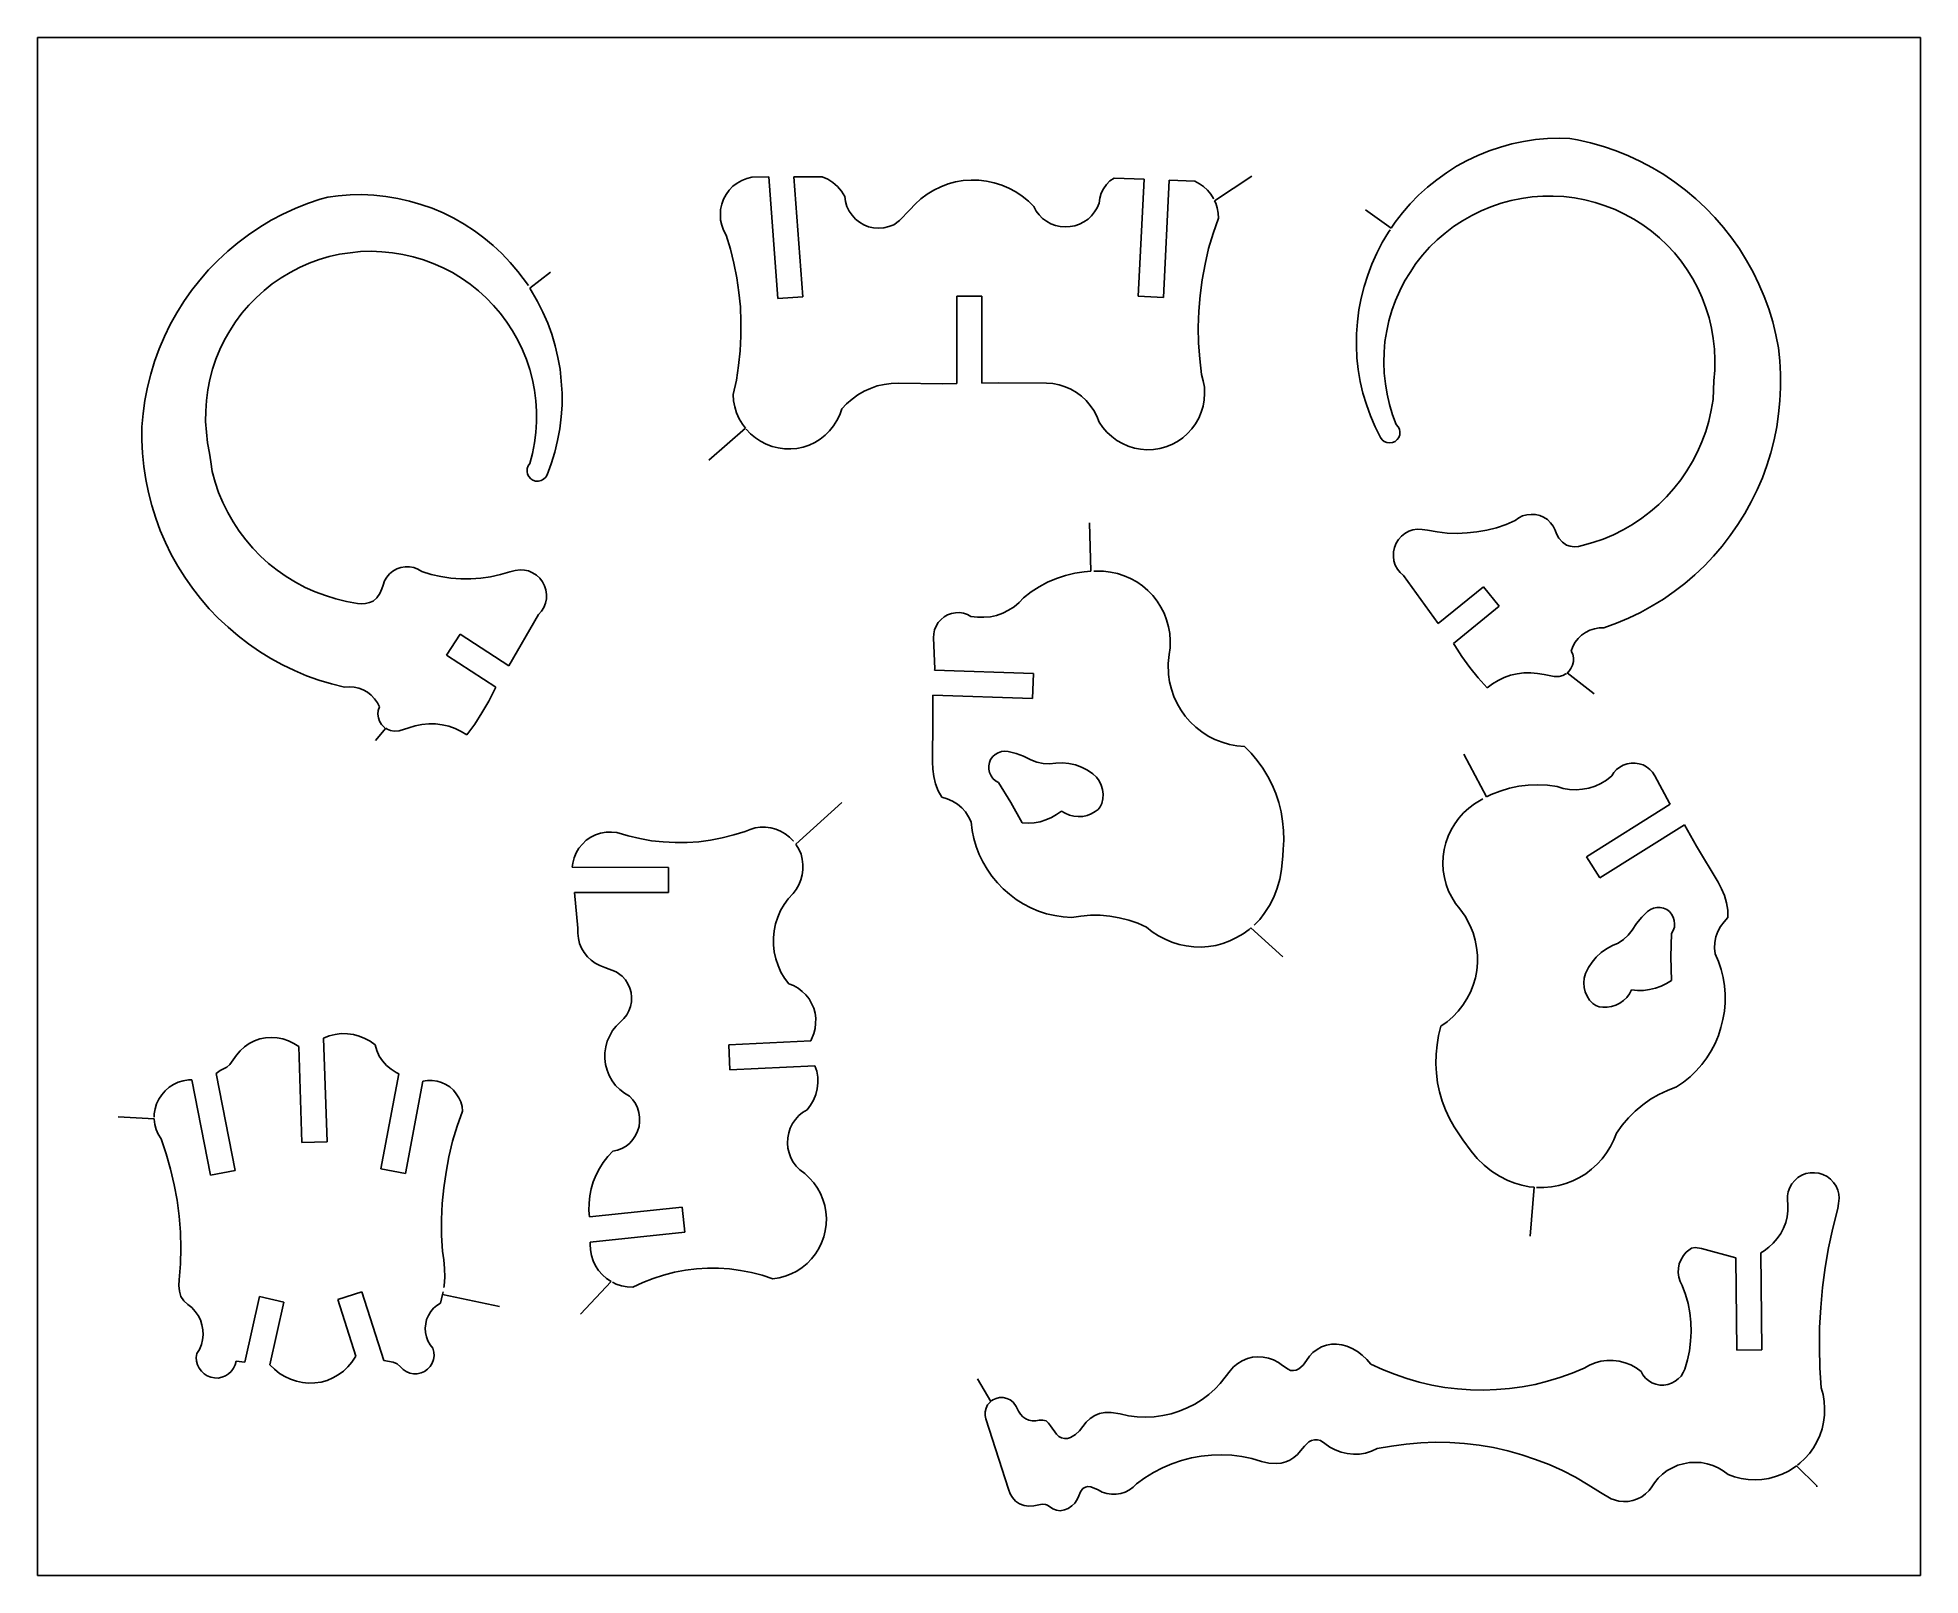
# Model space of a CAD drawing. Extents: x 265 to 565, y 405 to 650.
import ezdxf

# ---------------------------------------------------------------- set-up
doc = ezdxf.new("R2010")
doc.units = 0
doc.linetypes.add('AUSGEZOGEN', pattern=[0])
for name, color, linetype in [('01_DREHEN', 7, 'AUSGEZOGEN'), ('02_MITTEL', 2, 'AUSGEZOGEN'), ('03_DUENN', 1, 'AUSGEZOGEN')]:
    doc.layers.add(name, color=color, linetype=linetype)

msp = doc.modelspace()

# ---------------------------------------------------------------- linework, layer by layer
at = {"layer": '01_DREHEN'}
for p, q in [((501.63738, 633.227665), (499.76511, 632.825845)), ((503.52846, 633.522355), (501.63738, 633.227665)), ((505.42212, 633.688285), (503.52846, 633.522355)), ((507.33738, 633.731155), (505.42212, 633.688285)), ((508.99815, 633.669505), (507.33738, 633.731155)), ((510.24102, 633.479455), (508.99815, 633.669505)), ((512.32224, 633.016015), (510.24102, 633.479455)), ((514.36341, 632.426755), (512.32224, 633.016015)), ((492.63183, 630.176755), (490.97121, 629.271325)), ((494.35695, 630.996325), (492.63183, 630.176755)), ((496.12482, 631.711585), (494.35695, 630.996325)), ((497.93286, 632.322235), (496.12482, 631.711585)), ((499.76511, 632.825845), (497.93286, 632.322235)), ((516.38298, 631.732855), (514.36341, 632.426755)), ((518.3598, 630.934675), (516.38298, 631.732855)), ((520.27506, 630.029335), (518.3598, 630.934675)), ((522.16884, 629.019505), (520.27506, 630.029335)), ((377.055417, 627.013443), (376.318887, 626.590143)), ((377.853627, 627.326913), (377.055417, 627.013443)), ((378.675897, 627.538443), (377.853627, 627.326913)), ((381.362805, 627.553186), (378.675897, 627.538443)), ((381.362805, 627.553186), (382.805226, 608.1703)), ((389.888577, 627.599973), (385.37223, 627.575173)), ((385.37223, 627.575173), (386.794196, 608.467147)), ((390.772527, 627.200883), (389.888577, 627.599973)), ((391.592067, 626.675883), (390.772527, 627.200883)), ((413.596857, 627.053583), (412.353957, 626.970573)), ((414.836997, 627.032103), (413.596857, 627.053583)), ((416.077167, 626.884923), (414.836997, 627.032103)), ((436.399677, 627.391143), (435.727407, 626.927793)), ((441.18773, 627.202287), (436.399677, 627.391143)), ((441.18773, 627.202287), (440.242103, 608.571639)), ((445.184874, 627.044559), (444.23696, 608.368874)), ((449.232837, 626.884923), (445.184874, 627.044559)), ((452.399491, 623.761749), (458.326531, 627.690698)), ((487.8159, 627.125845), (486.32109, 625.925725)), ((489.35073, 628.240105), (487.8159, 627.125845)), ((490.97121, 629.271325), (489.35073, 628.240105)), ((523.97688, 627.926755), (522.16884, 629.019505)), ((525.74475, 626.747995), (523.97688, 627.926755)), ((307.845933, 623.343856), (309.86793, 624.02045)), ((309.86793, 624.02045), (311.084418, 624.338259)), ((311.084418, 624.338259), (312.729861, 624.571661)), ((312.729861, 624.571661), (314.639253, 624.727474)), ((314.639253, 624.727474), (316.539913, 624.758651)), ((316.539913, 624.758651), (318.451349, 624.661495)), ((318.451349, 624.661495), (320.355176, 624.455836)), ((320.355176, 624.455836), (322.229746, 624.144788)), ((322.229746, 624.144788), (324.091328, 623.724767)), ((374.151807, 624.024183), (373.878627, 623.204493)), ((374.551017, 624.760713), (374.151807, 624.024183)), ((375.057117, 625.454493), (374.551017, 624.760713)), ((375.646497, 626.065143), (375.057117, 625.454493)), ((376.318887, 626.590143), (375.646497, 626.065143)), ((392.307357, 626.022363), (391.592067, 626.675883)), ((392.939487, 625.288443), (392.307357, 626.022363)), ((393.464487, 624.466023), (392.939487, 625.288443)), ((393.569007, 623.646483), (393.464487, 624.466023)), ((405.601257, 624.067053), (404.677167, 623.226003)), ((406.592187, 624.824973), (405.601257, 624.067053)), ((407.642307, 625.454493), (406.592187, 624.824973)), ((408.778077, 626.003703), (407.642307, 625.454493)), ((409.935177, 626.445693), (408.778077, 626.003703)), ((411.135087, 626.780403), (409.935177, 626.445693)), ((412.353957, 626.970573), (411.135087, 626.780403)), ((417.298647, 626.633013), (416.077167, 626.884923)), ((418.477167, 626.255403), (417.298647, 626.633013)), ((419.634417, 625.770573), (418.477167, 626.255403)), ((420.727167, 625.181193), (419.634417, 625.770573)), ((421.758507, 624.487533), (420.727167, 625.181193)), ((422.725467, 623.710833), (421.758507, 624.487533)), ((434.106807, 624.171483), (434.002287, 623.373153)), ((434.337237, 624.950883), (434.106807, 624.171483)), ((434.696067, 625.687533), (434.337237, 624.950883)), ((435.159507, 626.359923), (434.696067, 625.687533)), ((435.727407, 626.927793), (435.159507, 626.359923)), ((449.969367, 626.485833), (449.232837, 626.884923)), ((450.641757, 626.022363), (449.969367, 626.485833)), ((451.252527, 625.454493), (450.641757, 626.022363)), ((451.777407, 624.824973), (451.252527, 625.454493)), ((452.219367, 624.131313), (451.777407, 624.824973)), ((452.257875, 624.052305), (452.219367, 624.131313)), ((484.91214, 624.642685), (483.58626, 623.298115)), ((486.32109, 625.925725), (484.91214, 624.642685)), ((499.65786, 623.801635), (501.32121, 624.139195)), ((501.32121, 624.139195), (503.00346, 624.369505)), ((503.00346, 624.369505), (504.68559, 624.495415)), ((504.68559, 624.495415), (506.37042, 624.495415)), ((506.37042, 624.495415), (508.05267, 624.433765)), ((508.05267, 624.433765), (509.7348, 624.222235)), ((509.7348, 624.222235), (511.39815, 623.927545)), ((527.44824, 625.464985), (525.74475, 626.747995)), ((529.09035, 624.096325), (527.44824, 625.464985)), ((530.64657, 622.644505), (529.09035, 624.096325)), ((302.056532, 620.648129), (303.940007, 621.646843)), ((303.940007, 621.646843), (305.876807, 622.546269)), ((305.876807, 622.546269), (307.845933, 623.343856)), ((324.091328, 623.724767), (325.923795, 623.196538)), ((325.923795, 623.196538), (327.72455, 622.56013)), ((327.72455, 622.56013), (329.470049, 621.831641)), ((329.470049, 621.831641), (331.188658, 620.973881)), ((373.688337, 622.384923), (373.648197, 621.543753)), ((373.648197, 621.543753), (373.688337, 620.681193)), ((373.878627, 623.204493), (373.688337, 622.384923)), ((393.801927, 622.867053), (393.569007, 623.646483)), ((394.158267, 622.133013), (393.801927, 622.867053)), ((394.621737, 621.458133), (394.158267, 622.133013)), ((395.167977, 620.847363), (394.621737, 621.458133)), ((403.835967, 622.320573), (402.215517, 620.595453)), ((404.677167, 623.226003), (403.835967, 622.320573)), ((423.609417, 622.826913), (422.725467, 623.710833)), ((423.986997, 622.133013), (423.609417, 622.826913)), ((424.450467, 621.522243), (423.986997, 622.133013)), ((424.996857, 620.954493), (424.450467, 621.522243)), ((432.802287, 621.374973), (432.234417, 620.847363)), ((433.287117, 621.985713), (432.802287, 621.374973)), ((433.707717, 622.658013), (433.287117, 621.985713)), ((434.002287, 623.373153), (433.707717, 622.658013)), ((452.578407, 623.394663), (452.399491, 623.761749)), ((452.830107, 622.615143), (452.578407, 623.394663)), ((452.977527, 621.795573), (452.830107, 622.615143)), ((452.998887, 620.976003), (452.977527, 621.795573)), ((480.518985, 619.377559), (476.445348, 622.331642)), ((482.3247, 621.846325), (481.16757, 620.330245)), ((483.58626, 623.298115), (482.3247, 621.846325)), ((491.8953, 620.584675), (493.3686, 621.425725)), ((493.3686, 621.425725), (494.88456, 622.162255)), ((494.88456, 622.162255), (496.4409, 622.813285)), ((496.4409, 622.813285), (498.04011, 623.359675)), ((498.04011, 623.359675), (499.65786, 623.801635)), ((511.39815, 623.927545), (513.0375, 623.507065)), ((513.0375, 623.507065), (514.63659, 622.982065)), ((514.63659, 622.982065), (516.21432, 622.371325)), ((516.21432, 622.371325), (517.73025, 621.656155)), ((517.73025, 621.656155), (519.22236, 620.836345)), ((532.11702, 621.109675), (530.64657, 622.644505)), ((533.50731, 619.489075), (532.11702, 621.109675)), ((296.781357, 617.074377), (298.466438, 618.348588)), ((298.466438, 618.348588), (300.245389, 619.549209)), ((300.245389, 619.549209), (302.056532, 620.648129)), ((331.188658, 620.973881), (332.830682, 620.024652)), ((332.830682, 620.024652), (334.441798, 618.985879)), ((334.441798, 618.985879), (335.976108, 617.855735)), ((373.688337, 620.681193), (373.857117, 619.858923)), ((373.857117, 619.858923), (374.151807, 619.060713)), ((374.151807, 619.060713), (374.572407, 618.302583)), ((374.572407, 618.302583), (375.247407, 616.074063)), ((395.800227, 620.343753), (395.167977, 620.847363)), ((396.515397, 619.923153), (395.800227, 620.343753)), ((397.270827, 619.628583), (396.515397, 619.923153)), ((398.071737, 619.438323), (397.270827, 619.628583)), ((398.891307, 619.398153), (398.071737, 619.438323)), ((399.710847, 619.459803), (398.891307, 619.398153)), ((400.511877, 619.650093), (399.710847, 619.459803)), ((401.269917, 619.944663), (400.511877, 619.650093)), ((402.215517, 620.595453), (401.269917, 619.944663)), ((425.629077, 620.491143), (424.996857, 620.954493)), ((426.322737, 620.113323), (425.629077, 620.491143)), ((427.038027, 619.837413), (426.322737, 620.113323)), ((427.817427, 619.650093), (427.038027, 619.837413)), ((428.594247, 619.607223), (427.817427, 619.650093)), ((429.373647, 619.650093), (428.594247, 619.607223)), ((430.153197, 619.797243), (429.373647, 619.650093)), ((430.887117, 620.049183), (430.153197, 619.797243)), ((431.583627, 620.408013), (430.887117, 620.049183)), ((432.234417, 620.847363), (431.583627, 620.408013)), ((451.439967, 616.157103), (452.155227, 618.575883)), ((452.155227, 618.575883), (452.998887, 620.976003)), ((480.09348, 618.752545), (479.12652, 617.134555)), ((480.354126, 619.135401), (480.09348, 618.752545)), ((481.16757, 620.330245), (480.518985, 619.377559)), ((487.85604, 617.533765), (489.14169, 618.626635)), ((489.14169, 618.626635), (490.48635, 619.657855)), ((490.48635, 619.657855), (491.8953, 620.584675)), ((519.22236, 620.836345), (520.63128, 619.931035)), ((520.63128, 619.931035), (522.00006, 618.921325)), ((522.00006, 618.921325), (523.30446, 617.849815)), ((534.83322, 617.828455), (533.50731, 619.489075)), ((293.583762, 614.266168), (295.145142, 615.718782)), ((295.145142, 615.718782), (296.781357, 617.074377)), ((312.981784, 615.2502), (311.330626, 614.865512)), ((314.648591, 615.485827), (312.981784, 615.2502)), ((316.324352, 615.660403), (314.648591, 615.485827)), ((318.010474, 615.709467), (316.324352, 615.660403)), ((319.707533, 615.654705), (318.010474, 615.709467)), ((321.396906, 615.491313), (319.707533, 615.654705)), ((323.051743, 615.219357), (321.396906, 615.491313)), ((324.69896, 614.841613), (323.051743, 615.219357)), ((335.976108, 617.855735), (337.434171, 616.655786)), ((337.434171, 616.655786), (338.83937, 615.342529)), ((338.83937, 615.342529), (340.147362, 613.954507)), ((375.247407, 616.074063), (375.815277, 613.802583)), ((450.872067, 613.674063), (451.439967, 616.157103)), ((478.24257, 615.428335), (477.46578, 613.684675)), ((479.12652, 617.134555), (478.24257, 615.428335)), ((484.49169, 613.767685), (485.54439, 615.093595)), ((485.54439, 615.093595), (486.65877, 616.355125)), ((486.65877, 616.355125), (487.85604, 617.533765)), ((523.30446, 617.849815), (524.52324, 616.692565)), ((524.52324, 616.692565), (525.65901, 615.449815)), ((525.65901, 615.449815), (526.7331, 614.126515)), ((536.05188, 616.081945), (534.83322, 617.828455)), ((537.16626, 614.273905), (536.05188, 616.081945)), ((290.694896, 611.12947), (292.092307, 612.734725)), ((292.092307, 612.734725), (293.583762, 614.266168)), ((305.077768, 612.353179), (303.644101, 611.484784)), ((306.583723, 613.124111), (305.077768, 612.353179)), ((308.119807, 613.811977), (306.583723, 613.124111)), ((309.706764, 614.400057), (308.119807, 613.811977)), ((311.330626, 614.865512), (309.706764, 614.400057)), ((326.31438, 614.35535), (324.69896, 614.841613)), ((327.898497, 613.779863), (326.31438, 614.35535)), ((329.451013, 613.095998), (327.898497, 613.779863)), ((330.948413, 612.320157), (329.451013, 613.095998)), ((332.392686, 611.433817), (330.948413, 612.320157)), ((340.147362, 613.954507), (341.379146, 612.496593)), ((341.379146, 612.496593), (343.060132, 610.250496)), ((343.295571, 609.848672), (346.590187, 612.366224)), ((375.815277, 613.802583), (376.276017, 611.506983)), ((450.411327, 611.193633), (450.872067, 613.674063)), ((477.46578, 613.684675), (476.79078, 611.916775)), ((482.66214, 610.928335), (483.54336, 612.358765)), ((483.54336, 612.358765), (484.49169, 613.767685)), ((526.7331, 614.126515), (527.72157, 612.757855)), ((527.72157, 612.757855), (528.60549, 611.327425)), ((538.19757, 612.401635), (537.16626, 614.273905)), ((539.14578, 610.486345), (538.19757, 612.401635)), ((288.176509, 607.694605), (289.391395, 609.450539)), ((289.391395, 609.450539), (290.694896, 611.12947)), ((300.937437, 609.468355), (299.680647, 608.322252)), ((302.244968, 610.514779), (300.937437, 609.468355)), ((303.644101, 611.484784), (302.244968, 610.514779)), ((333.784655, 610.480044), (332.392686, 611.433817)), ((335.097607, 609.431805), (333.784655, 610.480044)), ((336.336704, 608.292533), (335.097607, 609.431805)), ((343.295571, 609.848672), (344.517817, 607.728274)), ((376.276017, 611.506983), (376.613457, 609.173943)), ((376.613457, 609.173943), (376.846497, 606.859923)), ((450.073887, 608.689353), (450.411327, 611.193633)), ((476.22279, 610.087255), (475.76214, 608.236345)), ((476.79078, 611.916775), (476.22279, 610.087255)), ((481.23183, 607.877425), (481.90425, 609.412135)), ((481.90425, 609.412135), (482.66214, 610.928335)), ((528.60549, 611.327425), (529.4037, 609.832855)), ((529.4037, 609.832855), (530.10006, 608.297995)), ((539.96535, 608.528335), (539.14578, 610.486345)), ((287.029804, 605.905537), (288.176509, 607.694605)), ((298.494295, 607.121352), (297.401985, 605.844045)), ((299.680647, 608.322252), (298.494295, 607.121352)), ((337.521124, 607.082837), (336.336704, 608.292533)), ((338.610337, 605.779764), (337.521124, 607.082837)), ((344.517817, 607.728274), (345.372367, 606.039832)), ((345.372367, 606.039832), (346.126869, 604.279012)), ((376.846497, 606.859923), (376.929507, 604.502703)), ((382.805226, 608.1703), (386.794196, 608.467147)), ((411.311317, 608.584803), (415.311317, 608.584803)), ((411.311317, 594.652983), (411.311317, 608.584803)), ((415.311317, 594.71996), (415.311317, 608.584803)), ((444.23696, 608.368874), (440.242103, 608.571639)), ((449.800707, 603.640233), (449.862357, 606.166023)), ((449.862357, 606.166023), (450.073887, 608.689353)), ((475.40322, 606.363955), (475.17291, 604.470175)), ((475.76214, 608.236345), (475.40322, 606.363955)), ((480.17925, 604.657735), (480.66408, 606.278215)), ((480.66408, 606.278215), (481.23183, 607.877425)), ((530.10006, 608.297995), (530.68671, 606.720175)), ((530.68671, 606.720175), (531.19293, 605.099695)), ((540.702, 606.530125), (539.96535, 608.528335)), ((541.3314, 604.491685), (540.702, 606.530125)), ((285.077632, 602.128379), (285.99867, 604.042155)), ((285.99867, 604.042155), (287.029804, 605.905537)), ((295.469905, 603.06283), (294.628572, 601.599115)), ((296.401098, 604.4903), (295.469905, 603.06283)), ((297.401985, 605.844045), (296.401098, 604.4903)), ((339.63503, 604.448342), (338.610337, 605.779764)), ((340.545944, 603.018833), (339.63503, 604.448342)), ((341.373765, 601.562058), (340.545944, 603.018833)), ((346.126869, 604.279012), (346.776824, 602.485796)), ((376.929507, 604.502703), (376.929507, 602.166933)), ((449.843577, 601.095453), (449.800707, 603.640233)), ((475.17291, 604.470175), (475.02549, 602.576395)), ((479.547, 601.336225), (479.8203, 603.018355)), ((479.8203, 603.018355), (480.17925, 604.657735)), ((531.19293, 605.099695), (531.59202, 603.460345)), ((531.59202, 603.460345), (531.86535, 601.796995)), ((541.83774, 602.429245), (541.3314, 604.491685)), ((283.50122, 598.156095), (284.245871, 600.159326)), ((284.245871, 600.159326), (285.077632, 602.128379)), ((293.897626, 600.084796), (293.258574, 598.515563)), ((294.628572, 601.599115), (293.897626, 600.084796)), ((342.104164, 600.030284), (341.373765, 601.562058)), ((342.754293, 598.468763), (342.104164, 600.030284)), ((346.776824, 602.485796), (347.327822, 600.660675)), ((347.327822, 600.660675), (347.75312, 598.800952)), ((376.929507, 602.166933), (376.803747, 599.833923)), ((450.031017, 598.569663), (449.843577, 601.095453)), ((475.02549, 602.576395), (475.02549, 600.661345)), ((475.02549, 600.661345), (475.08714, 598.748785)), ((479.39958, 599.651515), (479.547, 601.336225)), ((531.86535, 601.796995), (532.05549, 600.114865)), ((532.05549, 600.114865), (532.11702, 598.432615)), ((542.23683, 600.345175), (541.83774, 602.429245)), ((542.46714, 598.242565), (542.23683, 600.345175)), ((282.888944, 596.123704), (283.50122, 598.156095)), ((293.258574, 598.515563), (292.724999, 596.91681)), ((343.281177, 596.875401), (342.754293, 598.468763)), ((347.75312, 598.800952), (348.095973, 596.932641)), ((376.551807, 597.498153), (376.192977, 595.183803)), ((376.803747, 599.833923), (376.551807, 597.498153)), ((450.325707, 596.067723), (450.031017, 598.569663)), ((475.08714, 598.748785), (475.2987, 596.855005)), ((479.37834, 597.969265), (479.39958, 599.651515)), ((479.44248, 596.287135), (479.37834, 597.969265)), ((532.11702, 598.432615), (532.11702, 596.747905)), ((542.59578, 596.139745), (542.46714, 598.242565)), ((281.94851, 591.967236), (282.363306, 594.05992)), ((282.363306, 594.05992), (282.888944, 596.123704)), ((292.304995, 595.286696), (291.969408, 593.622486)), ((292.724999, 596.91681), (292.304995, 595.286696)), ((343.727303, 595.230643), (343.281177, 596.875401)), ((344.048493, 593.570277), (343.727303, 595.230643)), ((348.095973, 596.932641), (348.294404, 595.027899)), ((348.294404, 595.027899), (348.431258, 593.119246)), ((376.192977, 595.183803), (375.708147, 592.912413)), ((397.565397, 593.879373), (398.639607, 594.259683)), ((398.639607, 594.259683), (399.753747, 594.511503)), ((399.753747, 594.511503), (400.868097, 594.658803)), ((400.868097, 594.658803), (402.003747, 594.698943)), ((402.003747, 594.698943), (409.094127, 594.615903)), ((409.094127, 594.615903), (411.311317, 594.652983)), ((415.311317, 594.71996), (417.909417, 594.763323)), ((417.909417, 594.763323), (425.607597, 594.720453)), ((425.607597, 594.720453), (426.617427, 594.637413)), ((426.617427, 594.637413), (427.605777, 594.447243)), ((427.605777, 594.447243), (428.575467, 594.131073)), ((428.575467, 594.131073), (429.499557, 593.731983)), ((450.598887, 595.079373), (450.325707, 596.067723)), ((450.767667, 594.069543), (450.598887, 595.079373)), ((450.789177, 593.059683), (450.767667, 594.069543)), ((475.2987, 596.855005), (475.61487, 594.982615)), ((475.61487, 594.982615), (476.03547, 593.131705)), ((479.61135, 594.602305), (479.44248, 596.287135)), ((479.90592, 592.941565), (479.61135, 594.602305)), ((531.96975, 595.065775), (531.9081, 593.635345)), ((532.11702, 596.747905), (531.96975, 595.065775)), ((542.48853, 591.910345), (542.59578, 594.034435)), ((542.59578, 594.034435), (542.59578, 596.139745)), ((281.658599, 589.863433), (281.94851, 591.967236)), ((291.74233, 591.950608), (291.642822, 590.26789)), ((291.969408, 593.622486), (291.74233, 591.950608)), ((344.243927, 591.899283), (344.048493, 593.570277)), ((344.354429, 590.219561), (344.243927, 591.899283)), ((348.417064, 591.213738), (348.296606, 589.318666)), ((348.431258, 593.119246), (348.417064, 591.213738)), ((375.708147, 592.912413), (375.751017, 591.902583)), ((375.751017, 591.902583), (375.941067, 590.914113)), ((392.979627, 590.598033), (393.759057, 591.417723)), ((393.759057, 591.417723), (394.621737, 592.175763)), ((394.621737, 592.175763), (395.545827, 592.848033)), ((395.545827, 592.848033), (396.534057, 593.415903)), ((396.534057, 593.415903), (397.565397, 593.879373)), ((429.499557, 593.731983), (430.383507, 593.228463)), ((430.383507, 593.228463), (431.181807, 592.617723)), ((431.181807, 592.617723), (431.939847, 591.923943)), ((431.939847, 591.923943), (432.593337, 591.165903)), ((432.593337, 591.165903), (433.161207, 590.324853)), ((450.264057, 590.073033), (450.558747, 591.040023)), ((450.558747, 591.040023), (450.724797, 592.049853)), ((450.724797, 592.049853), (450.789177, 593.059683)), ((476.03547, 593.131705), (476.58183, 591.299575)), ((476.58183, 591.299575), (477.23274, 589.491565)), ((480.28353, 591.299575), (479.90592, 592.941565)), ((480.76836, 589.681825), (480.28353, 591.299575)), ((531.84396, 592.100485), (531.54915, 590.375485)), ((531.9081, 593.635345), (531.84396, 592.100485)), ((542.2797, 589.807615), (542.48853, 591.910345)), ((281.477601, 587.749228), (281.658599, 589.863433)), ((291.642822, 590.26789), (291.628002, 588.575112)), ((291.628002, 588.575112), (291.741112, 586.895542)), ((344.24014, 586.843979), (344.361044, 588.526302)), ((344.361044, 588.526302), (344.354429, 590.219561)), ((348.296606, 589.318666), (348.070055, 587.434138)), ((375.941067, 590.914113), (376.235847, 589.966023)), ((376.235847, 589.966023), (376.656327, 589.041813)), ((376.656327, 589.041813), (377.159967, 588.179253)), ((377.159967, 588.179253), (377.649886, 587.513331)), ((391.675227, 587.906073), (392.224317, 588.747123)), ((392.224317, 588.747123), (392.663577, 589.652583)), ((392.663577, 589.652583), (392.979627, 590.598033)), ((433.161207, 590.324853), (433.643337, 589.419543)), ((433.643337, 589.419543), (434.002287, 588.473943)), ((434.002287, 588.473943), (434.591637, 587.632893)), ((448.769367, 587.421243), (449.358747, 588.240903)), ((449.358747, 588.240903), (449.862357, 589.124853)), ((449.862357, 589.124853), (450.264057, 590.073033)), ((477.23274, 589.491565), (477.96939, 587.745175)), ((481.35774, 588.104005), (480.76836, 589.681825)), ((481.67379, 587.766565), (481.35774, 588.104005)), ((531.17157, 588.671995), (530.66793, 587.008405)), ((531.54915, 590.375485), (531.17157, 588.671995)), ((541.98501, 587.723665), (542.2797, 589.807615)), ((281.466396, 585.634072), (281.477601, 587.749228)), ((281.556335, 583.529241), (281.466396, 585.634072)), ((291.741112, 586.895542), (291.915676, 585.2199)), ((291.915676, 585.2199), (292.236449, 583.562084)), ((343.720105, 583.512422), (344.0347, 585.171701)), ((344.0347, 585.171701), (344.24014, 586.843979)), ((347.716475, 585.555258), (347.256408, 583.689535)), ((348.070055, 587.434138), (347.716475, 585.555258)), ((377.649886, 587.513331), (371.818157, 582.456171)), ((377.749197, 587.378343), (378.442977, 586.641813)), ((378.442977, 586.641813), (379.222407, 585.990903)), ((379.222407, 585.990903), (380.042067, 585.444423)), ((380.042067, 585.444423), (380.947527, 584.981193)), ((387.783267, 584.833803), (388.688577, 585.275763)), ((388.688577, 585.275763), (389.551137, 585.800763)), ((389.551137, 585.800763), (390.351927, 586.411383)), ((390.351927, 586.411383), (391.045707, 587.105163)), ((391.045707, 587.105163), (391.675227, 587.906073)), ((434.591637, 587.632893), (435.242547, 586.874853)), ((435.242547, 586.874853), (436.000587, 586.181073)), ((436.000587, 586.181073), (436.820157, 585.570333)), ((436.820157, 585.570333), (437.704077, 585.064113)), ((437.704077, 585.064113), (438.630897, 584.665023)), ((445.571187, 584.938323), (446.476497, 585.401673)), ((446.476497, 585.401673), (447.317547, 585.990903)), ((447.317547, 585.990903), (448.075587, 586.663203)), ((448.075587, 586.663203), (448.769367, 587.421243)), ((477.96939, 587.745175), (478.81047, 586.020175)), ((478.81047, 586.020175), (479.08626, 585.682495)), ((479.08626, 585.682495), (479.44248, 585.409435)), ((479.44248, 585.409435), (479.86305, 585.243235)), ((479.86305, 585.243235), (480.30501, 585.179005)), ((480.30501, 585.179005), (480.747, 585.243235)), ((480.747, 585.243235), (481.14621, 585.409435)), ((481.14621, 585.409435), (481.48365, 585.704005)), ((481.48365, 585.704005), (481.73535, 586.063045)), ((481.86135, 587.367445), (481.67379, 587.766565)), ((481.73535, 586.063045), (481.90425, 586.483525)), ((481.92561, 586.925485), (481.86135, 587.367445)), ((481.90425, 586.483525), (481.92561, 586.925485)), ((530.05719, 585.369145), (529.36353, 583.770175)), ((530.66793, 587.008405), (530.05719, 585.369145)), ((541.03671, 583.622785), (541.56444, 585.663835)), ((541.56444, 585.663835), (541.98501, 587.723665)), ((281.77448, 581.435264), (281.556335, 583.529241)), ((292.236449, 583.562084), (292.445984, 582.145742)), ((292.445984, 582.145742), (292.668815, 580.625789)), ((343.297385, 581.882026), (343.720105, 583.512422)), ((347.256408, 583.689535), (346.704678, 581.876216)), ((380.947527, 584.981193), (381.874197, 584.624853)), ((381.874197, 584.624853), (382.862547, 584.391813)), ((382.862547, 584.391813), (383.851017, 584.244423)), ((383.851017, 584.244423), (384.860847, 584.244423)), ((384.860847, 584.244423), (385.849317, 584.308803)), ((385.849317, 584.308803), (386.837667, 584.517723)), ((386.837667, 584.517723), (387.783267, 584.833803)), ((438.630897, 584.665023), (439.619367, 584.370333)), ((439.619367, 584.370333), (440.607717, 584.182893)), ((440.607717, 584.182893), (441.617547, 584.097123)), ((441.617547, 584.097123), (442.648767, 584.118513)), ((442.648767, 584.118513), (443.658627, 584.287293)), ((443.658627, 584.287293), (444.625587, 584.560473)), ((444.625587, 584.560473), (445.571187, 584.938323)), ((528.56262, 582.213835), (527.65719, 580.719145)), ((529.36353, 583.770175), (528.56262, 582.213835)), ((540.40731, 581.603095), (541.03671, 583.622785)), ((282.101243, 579.33372), (281.77448, 581.435264)), ((282.526826, 577.263946), (282.101243, 579.33372)), ((292.668815, 580.625789), (293.140777, 578.940621)), ((342.854686, 580.651008), (342.872806, 581.097248)), ((342.921726, 580.213641), (342.854686, 580.651008)), ((342.872806, 581.097248), (343.018001, 581.513654)), ((343.133285, 579.812925), (342.921726, 580.213641)), ((343.018001, 581.513654), (343.297385, 581.882026)), ((343.420833, 579.481898), (343.133285, 579.812925)), ((343.786979, 579.223878), (343.420833, 579.481898)), ((344.201261, 579.099937), (343.786979, 579.223878)), ((344.647527, 579.08185), (344.201261, 579.099937)), ((345.080453, 579.191529), (344.647527, 579.08185)), ((345.481538, 579.400412), (345.080453, 579.191529)), ((345.807547, 579.708913), (345.481538, 579.400412)), ((346.046863, 580.073351), (345.807547, 579.708913)), ((346.704678, 581.876216), (346.046863, 580.073351)), ((526.66884, 579.288715), (525.57597, 577.901275)), ((527.65719, 580.719145), (526.66884, 579.288715)), ((538.85109, 577.689745), (539.69214, 579.626395)), ((539.69214, 579.626395), (540.40731, 581.603095)), ((283.035862, 575.221748), (282.526826, 577.263946)), ((293.140777, 578.940621), (293.692834, 577.285424)), ((293.692834, 577.285424), (294.366138, 575.682974)), ((524.41884, 576.618235), (523.1787, 575.375365)), ((525.57597, 577.901275), (524.41884, 576.618235)), ((537.92427, 575.795845), (538.85109, 577.689745)), ((283.6676, 573.216584), (283.035862, 575.221748)), ((284.403976, 571.241201), (283.6676, 573.216584)), ((294.366138, 575.682974), (295.143445, 574.115821)), ((295.143445, 574.115821), (295.999051, 572.597332)), ((500.85786, 573.229885), (500.29011, 572.809315)), ((501.4686, 573.545845), (500.85786, 573.229885)), ((502.14102, 573.736015), (501.4686, 573.545845)), ((502.83468, 573.797665), (502.14102, 573.736015)), ((503.52846, 573.776155), (502.83468, 573.797665)), ((504.20346, 573.607495), (503.52846, 573.776155)), ((504.83298, 573.334195), (504.20346, 573.607495)), ((505.42212, 572.956585), (504.83298, 573.334195)), ((520.46511, 573.187015), (519.01341, 572.198575)), ((521.85267, 574.239625), (520.46511, 573.187015)), ((523.1787, 575.375365), (521.85267, 574.239625)), ((535.7787, 572.158405), (536.89305, 573.944935)), ((536.89305, 573.944935), (537.92427, 575.795845)), ((285.239261, 569.297599), (284.403976, 571.241201)), ((295.999051, 572.597332), (296.956913, 571.132357)), ((296.956913, 571.132357), (298.012344, 569.73953)), ((432.69317, 564.730611), (432.460162, 572.430646)), ((482.17731, 570.326155), (481.69248, 569.801155)), ((482.72379, 570.768115), (482.17731, 570.326155)), ((483.35604, 571.127065), (482.72379, 570.768115)), ((483.98535, 571.336135), (483.35604, 571.127065)), ((484.66047, 571.421875), (483.98535, 571.336135)), ((485.48013, 571.400365), (484.66047, 571.421875)), ((486.2997, 571.295845), (485.48013, 571.400365)), ((487.85604, 571.001155), (486.2997, 571.295845)), ((489.45501, 570.811015), (487.85604, 571.001155)), ((491.03286, 570.768115), (489.45501, 570.811015)), ((492.63183, 570.832495), (491.03286, 570.768115)), ((494.20968, 571.001155), (492.63183, 570.832495)), ((495.78738, 571.274455), (494.20968, 571.001155)), ((497.32482, 571.673575), (495.78738, 571.274455)), ((498.83829, 572.177185), (497.32482, 571.673575)), ((500.29011, 572.809315), (498.83829, 572.177185)), ((505.92846, 572.471755), (505.42212, 572.956585)), ((506.32755, 571.925245), (505.92846, 572.471755)), ((506.64372, 571.295845), (506.32755, 571.925245)), ((506.89542, 570.706585), (506.64372, 571.295845)), ((507.27315, 569.991445), (506.89542, 570.706585)), ((515.94102, 570.559195), (514.3419, 569.865535)), ((517.49736, 571.336135), (515.94102, 570.559195)), ((519.01341, 572.198575), (517.49736, 571.336135)), ((533.29566, 568.748455), (534.57879, 570.411895)), ((534.57879, 570.411895), (535.7787, 572.158405)), ((286.155401, 567.405642), (285.239261, 569.297599)), ((287.192592, 565.566563), (286.155401, 567.405642)), ((298.012344, 569.73953), (299.14359, 568.419209)), ((299.14359, 568.419209), (300.374339, 567.152476)), ((300.374339, 567.152476), (301.658184, 565.99624)), ((480.91578, 567.824335), (480.89427, 567.109195)), ((480.89427, 567.109195), (480.97743, 566.415415)), ((481.06317, 568.518115), (480.91578, 567.824335)), ((481.31487, 569.190415), (481.06317, 568.518115)), ((481.69248, 569.801155), (481.31487, 569.190415)), ((507.82224, 569.380675), (507.27315, 569.991445)), ((508.47315, 568.917235), (507.82224, 569.380675)), ((509.08377, 568.727185), (508.47315, 568.917235)), ((509.71329, 568.644145), (509.08377, 568.727185)), ((510.3669, 568.687015), (509.71329, 568.644145)), ((510.99633, 568.812805), (510.3669, 568.687015)), ((512.68128, 569.297665), (510.99633, 568.812805)), ((514.3419, 569.865535), (512.68128, 569.297665)), ((530.4564, 565.614505), (531.9081, 567.149455)), ((531.9081, 567.149455), (533.29566, 568.748455)), ((288.310663, 563.778891), (287.192592, 565.566563)), ((301.658184, 565.99624), (303.020431, 564.888559)), ((303.020431, 564.888559), (304.457005, 563.896331)), ((320.47868, 563.787987), (320.932059, 564.322673)), ((320.932059, 564.322673), (321.478901, 564.759295)), ((321.478901, 564.759295), (322.076714, 565.096352)), ((322.076714, 565.096352), (322.730605, 565.334046)), ((322.730605, 565.334046), (323.418421, 565.427327)), ((323.418421, 565.427327), (324.114736, 565.437883)), ((324.114736, 565.437883), (324.803241, 565.318411)), ((324.803241, 565.318411), (325.443432, 565.067434)), ((325.443432, 565.067434), (326.051704, 564.707956)), ((326.051704, 564.707956), (327.561209, 564.229661)), ((327.561209, 564.229661), (329.118714, 563.885583)), ((337.035539, 563.843107), (338.606201, 564.197904)), ((338.606201, 564.197904), (340.123629, 564.65227)), ((340.123629, 564.65227), (340.927957, 564.841148)), ((340.927957, 564.841148), (341.740977, 564.947473)), ((341.740977, 564.947473), (342.421347, 564.932148)), ((342.421347, 564.932148), (343.068932, 564.78941)), ((343.068932, 564.78941), (343.734972, 564.497904)), ((343.734972, 564.497904), (344.324305, 564.114947)), ((344.324305, 564.114947), (344.860924, 563.643009)), ((427.189791, 563.596643), (428.640206, 564.076538)), ((428.640206, 564.076538), (430.13312, 564.435495)), ((430.13312, 564.435495), (431.638639, 564.656049)), ((431.638639, 564.656049), (432.69317, 564.730611)), ((433.157398, 564.763435), (434.706217, 564.739471)), ((434.706217, 564.739471), (435.808532, 564.60391)), ((435.808532, 564.60391), (436.917038, 564.372809)), ((436.917038, 564.372809), (437.976931, 564.017407)), ((437.976931, 564.017407), (439.013882, 563.573961)), ((480.97743, 566.415415), (481.18896, 565.719025)), ((481.18896, 565.719025), (481.52652, 565.089505)), ((481.52652, 565.089505), (481.96578, 564.521755)), ((481.96578, 564.521755), (482.49348, 564.058405)), ((482.49348, 564.058405), (488.02542, 556.413236)), ((527.32236, 562.796635), (528.92157, 564.184195)), ((528.92157, 564.184195), (530.4564, 565.614505)), ((289.528117, 562.044796), (288.310663, 563.778891)), ((290.821583, 560.383347), (289.528117, 562.044796)), ((304.457005, 563.896331), (305.946164, 562.993161)), ((305.946164, 562.993161), (307.492468, 562.160461)), ((307.492468, 562.160461), (309.089721, 561.459751)), ((309.089721, 561.459751), (310.718188, 560.848256)), ((318.915381, 560.517319), (319.398229, 561.181696)), ((319.398229, 561.181696), (319.699826, 561.932126)), ((319.699826, 561.932126), (319.889114, 562.544294)), ((319.889114, 562.544294), (320.138366, 563.203067)), ((320.138366, 563.203067), (320.47868, 563.787987)), ((329.118714, 563.885583), (330.689234, 563.647915)), ((330.689234, 563.647915), (332.28676, 563.539562)), ((332.28676, 563.539562), (333.873593, 563.535301)), ((333.873593, 563.535301), (335.470627, 563.636947)), ((335.470627, 563.636947), (337.035539, 563.843107)), ((344.860924, 563.643009), (345.299784, 563.074683)), ((345.299784, 563.074683), (345.619791, 562.432082)), ((345.619791, 562.432082), (345.838275, 561.757309)), ((345.838275, 561.757309), (345.933769, 561.048247)), ((345.933769, 561.048247), (345.922944, 560.349585)), ((421.942624, 560.487307), (423.161945, 561.443241)), ((423.161945, 561.443241), (424.438339, 562.25878)), ((424.438339, 562.25878), (425.786723, 562.99857)), ((425.786723, 562.99857), (427.189791, 563.596643)), ((439.013882, 563.573961), (439.99145, 563.024624)), ((439.99145, 563.024624), (440.900516, 562.38575)), ((440.900516, 562.38575), (441.755724, 561.668968)), ((441.755724, 561.668968), (442.543639, 560.860159)), ((488.02542, 556.413236), (495.221926, 562.254496)), ((495.221926, 562.254496), (497.742763, 559.148794)), ((523.91523, 560.313595), (525.64023, 561.513595)), ((525.64023, 561.513595), (527.32236, 562.796635)), ((292.196001, 558.770568), (290.821583, 560.383347)), ((293.644584, 557.249036), (292.196001, 558.770568)), ((310.718188, 560.848256), (312.380575, 560.324025)), ((312.380575, 560.324025), (314.091097, 559.931279)), ((314.091097, 559.931279), (315.817217, 559.623617)), ((315.817217, 559.623617), (316.456293, 559.563724)), ((316.456293, 559.563724), (317.110826, 559.588809)), ((317.110826, 559.588809), (317.728354, 559.736631)), ((317.728354, 559.736631), (318.315995, 559.988928)), ((318.315995, 559.988928), (318.915381, 560.517319)), ((345.136128, 558.363708), (344.659279, 557.848174)), ((345.514196, 558.973917), (345.136128, 558.363708)), ((345.78471, 559.635025), (345.514196, 558.973917)), ((345.922944, 560.349585), (345.78471, 559.635025)), ((409.861204, 557.776923), (410.457608, 558.003854)), ((410.457608, 558.003854), (411.091711, 558.128616)), ((411.091711, 558.128616), (411.740115, 558.143989)), ((411.740115, 558.143989), (412.379933, 558.051941)), ((412.379933, 558.051941), (413.004618, 557.858101)), ((417.670714, 557.704589), (418.657376, 558.059945)), ((418.657376, 558.059945), (419.579255, 558.52616)), ((419.579255, 558.52616), (420.457047, 559.062794)), ((420.457047, 559.062794), (421.234892, 559.733365)), ((421.234892, 559.733365), (421.942624, 560.487307)), ((442.543639, 560.860159), (443.232249, 559.971875)), ((443.232249, 559.971875), (443.830541, 559.030749)), ((443.830541, 559.030749), (444.356274, 558.044325)), ((444.356274, 558.044325), (444.755551, 556.987286)), ((490.451394, 553.230536), (497.742763, 559.148794)), ((518.3598, 557.284195), (520.27506, 558.189625)), ((520.27506, 558.189625), (522.10446, 559.220725)), ((522.10446, 559.220725), (523.91523, 560.313595)), ((295.190358, 555.802417), (293.644584, 557.249036)), ((296.79329, 554.426149), (295.190358, 555.802417)), ((344.659279, 557.848174), (339.949281, 549.670956)), ((407.641573, 554.777216), (407.787558, 555.398861)), ((407.787558, 555.398861), (408.023819, 555.998621)), ((408.023819, 555.998621), (408.355227, 556.557599)), ((408.355227, 556.557599), (408.805437, 557.040413)), ((408.805437, 557.040413), (409.296659, 557.447717)), ((409.296659, 557.447717), (409.861204, 557.776923)), ((413.004618, 557.858101), (413.570419, 557.552273)), ((413.570419, 557.552273), (414.606506, 557.402957)), ((414.606506, 557.402957), (415.634445, 557.394643)), ((415.634445, 557.394643), (416.676298, 557.49057)), ((416.676298, 557.49057), (417.670714, 557.704589)), ((444.755551, 556.987286), (445.070091, 555.905594)), ((445.070091, 555.905594), (445.25318, 554.793716)), ((511.50267, 554.991325), (512.19645, 555.350245)), ((512.19645, 555.350245), (512.91159, 555.580555)), ((512.91159, 555.580555), (513.66951, 555.727855)), ((513.66951, 555.727855), (514.44645, 555.727855)), ((514.44645, 555.727855), (516.42585, 556.464505)), ((516.42585, 556.464505), (518.3598, 557.284195)), ((298.468063, 553.162571), (296.79329, 554.426149)), ((300.202439, 551.948185), (298.468063, 553.162571)), ((332.18626, 554.735098), (330.000795, 551.384913)), ((339.949281, 549.670956), (332.18626, 554.735098)), ((407.606716, 554.124247), (407.641573, 554.777216)), ((407.801454, 549.195941), (407.606716, 554.124247)), ((445.294241, 552.554045), (445.158619, 551.451834)), ((445.25318, 554.793716), (445.316218, 553.686357)), ((445.316218, 553.686357), (445.294241, 552.554045)), ((490.451394, 553.230536), (490.65513, 552.928765)), ((490.65513, 552.928765), (491.81226, 551.142115)), ((509.23116, 552.026035), (509.48298, 552.741205)), ((509.48298, 551.498335), (509.23116, 552.026035)), ((509.48298, 552.741205), (509.86068, 553.413595)), ((509.86068, 553.413595), (510.32403, 554.024335)), ((510.32403, 554.024335), (510.87054, 554.549335)), ((510.87054, 554.549335), (511.50267, 554.991325)), ((302.008458, 550.846347), (300.202439, 551.948185)), ((303.848513, 549.831545), (302.008458, 550.846347)), ((305.762776, 548.932183), (303.848513, 549.831545)), ((337.866146, 546.254016), (330.000795, 551.384913)), ((407.782501, 548.997469), (407.801454, 549.195941)), ((445.158619, 551.451834), (445.004172, 550.047032)), ((445.004172, 550.047032), (445.068388, 548.304593)), ((491.81226, 551.142115), (493.07379, 549.417115)), ((493.07379, 549.417115), (494.39982, 547.753645)), ((508.83207, 548.763475), (509.18829, 549.226945)), ((509.18829, 549.226945), (509.44011, 549.754675)), ((509.44011, 549.754675), (509.56602, 550.341325)), ((509.58738, 550.930465), (509.48298, 551.498335)), ((509.56602, 550.341325), (509.58738, 550.930465)), ((307.689168, 548.096189), (305.762776, 548.932183)), ((309.687936, 547.394085), (307.689168, 548.096189)), ((311.696409, 546.779196), (309.687936, 547.394085)), ((313.741484, 546.25161), (311.696409, 546.779196)), ((314.514242, 546.332114), (313.741484, 546.25161)), ((315.283345, 546.26414), (314.514242, 546.332114)), ((316.0185, 546.10917), (315.283345, 546.26414)), ((316.745735, 545.824069), (316.0185, 546.10917)), ((337.866146, 546.254016), (337.694775, 545.93276)), ((407.782501, 548.997469), (423.531126, 548.467009)), ((423.531126, 548.467009), (423.39647, 544.469276)), ((445.068388, 548.304593), (445.22932, 547.108566)), ((445.22932, 547.108566), (445.533872, 545.921797)), ((494.39982, 547.753645), (495.83013, 546.176035)), ((495.83013, 546.176035), (496.67133, 546.786775)), ((496.67133, 546.786775), (497.59815, 547.354555)), ((497.59815, 547.354555), (498.56499, 547.817995)), ((498.56499, 547.817995), (499.57482, 548.155465)), ((499.57482, 548.155465), (500.62755, 548.407255)), ((500.62755, 548.407255), (501.69903, 548.533165)), ((501.69903, 548.533165), (502.77303, 548.533165)), ((502.77303, 548.533165), (503.84451, 548.468905)), ((503.84451, 548.468905), (504.89724, 548.259985)), ((504.89724, 548.259985), (506.49633, 547.943905)), ((506.49633, 547.943905), (507.31602, 547.943905)), ((507.31602, 547.943905), (507.88389, 548.112685)), ((507.88389, 548.112685), (508.39011, 548.385895)), ((508.39011, 548.385895), (508.488854, 548.470256)), ((508.583721, 548.551303), (508.83207, 548.763475)), ((508.583721, 548.551303), (512.895768, 545.216802)), ((317.42026, 545.449957), (316.745735, 545.824069)), ((318.018227, 544.98441), (317.42026, 545.449957)), ((318.542366, 544.424968), (318.018227, 544.98441)), ((318.987703, 543.795334), (318.542366, 544.424968)), ((319.312271, 543.110106), (318.987703, 543.795334)), ((319.116485, 542.559154), (319.312271, 543.110106)), ((336.729, 544.035829), (335.652999, 542.189399)), ((337.694775, 545.93276), (336.729, 544.035829)), ((407.5119, 541.089248), (407.476051, 545.005523)), ((407.476051, 545.005523), (423.39647, 544.469276)), ((445.533872, 545.921797), (445.924779, 544.788649)), ((445.924779, 544.788649), (446.431428, 543.670104)), ((446.431428, 543.670104), (447.035921, 542.633481)), ((319.071488, 541.983523), (319.116485, 542.559154)), ((319.153778, 541.399767), (319.071488, 541.983523)), ((319.339796, 540.829321), (319.153778, 541.399767)), ((319.644943, 540.330524), (319.339796, 540.829321)), ((320.047268, 539.906459), (319.644943, 540.330524)), ((325.038504, 540.130268), (324.013088, 539.813393)), ((326.097558, 540.305205), (325.038504, 540.130268)), ((327.165777, 540.41649), (326.097558, 540.305205)), ((328.244536, 540.40228), (327.165777, 540.41649)), ((329.317689, 540.260926), (328.244536, 540.40228)), ((330.357051, 540.029907), (329.317689, 540.260926)), ((331.366707, 539.669142), (330.357051, 540.029907)), ((334.506469, 540.397484), (333.247324, 538.680162)), ((335.652999, 542.189399), (334.506469, 540.397484)), ((407.424544, 534.390336), (407.5119, 541.089248)), ((447.035921, 542.633481), (447.723837, 541.623765)), ((447.723837, 541.623765), (448.516628, 540.721671)), ((448.516628, 540.721671), (449.401783, 539.873612)), ((320.315835, 539.721458), (318.683029, 537.752154)), ((320.192626, 539.80633), (320.047268, 539.906459)), ((320.525973, 539.576706), (320.315835, 539.721458)), ((321.057777, 539.357419), (320.525973, 539.576706)), ((321.640079, 539.248389), (321.057777, 539.357419)), ((322.455357, 539.333322), (321.640079, 539.248389)), ((324.013088, 539.813393), (322.455357, 539.333322)), ((332.34737, 539.200452), (331.366707, 539.669142)), ((333.247324, 538.680162), (332.34737, 539.200452)), ((449.401783, 539.873612), (450.363516, 539.144422)), ((450.363516, 539.144422), (451.385983, 538.475687)), ((451.385983, 538.475687), (452.456984, 537.931209)), ((452.456984, 537.931209), (453.589494, 537.49386)), ((453.589494, 537.49386), (454.761333, 537.153972)), ((454.761333, 537.153972), (455.945585, 536.920541)), ((407.482757, 533.205672), (407.424544, 534.390336)), ((455.945585, 536.920541), (457.159621, 536.80064)), ((457.159621, 536.80064), (458.217305, 535.736642)), ((458.217305, 535.736642), (459.186242, 534.574704)), ((459.186242, 534.574704), (460.077281, 533.339281)), ((495.750093, 528.785711), (492.119704, 535.609907)), ((518.135117, 534.071581), (517.524497, 533.859931)), ((518.764637, 534.175981), (518.135117, 534.071581)), ((519.418157, 534.175981), (518.764637, 534.175981)), ((520.047677, 534.071581), (519.418157, 534.175981)), ((520.679807, 533.881291), (520.047677, 534.071581)), ((407.651496, 532.038958), (407.482757, 533.205672)), ((407.945123, 530.870684), (407.651496, 532.038958)), ((460.077281, 533.339281), (460.858146, 532.042666)), ((460.858146, 532.042666), (461.557873, 530.720582)), ((514.853777, 531.462511), (513.969977, 530.937511)), ((515.673587, 532.113421), (514.853777, 531.462511)), ((516.008297, 532.662631), (515.673587, 532.113421)), ((516.450287, 533.144761), (516.008297, 532.662631)), ((516.956627, 533.546581), (516.450287, 533.144761)), ((517.524497, 533.859931), (516.956627, 533.546581)), ((521.247677, 533.565361), (520.679807, 533.881291)), ((521.753897, 533.166271), (521.247677, 533.565361)), ((522.193157, 532.702801), (521.753897, 533.166271)), ((522.552197, 532.156291), (522.193157, 532.702801)), ((524.866577, 527.800861), (522.552197, 532.156291)), ((408.374603, 529.756731), (407.945123, 530.870684)), ((408.929901, 528.719307), (408.374603, 529.756731)), ((409.805264, 528.47328), (408.929901, 528.719307)), ((410.648244, 528.112103), (409.805264, 528.47328)), ((411.413659, 527.634467), (410.648244, 528.112103)), ((461.557873, 530.720582), (462.155996, 529.317369)), ((462.155996, 529.317369), (462.625038, 527.885386)), ((495.120737, 528.475981), (493.794857, 527.675071)), ((496.486817, 529.148281), (495.750093, 528.785711)), ((497.898467, 529.716151), (496.486817, 529.148281)), ((499.368947, 530.158111), (497.898467, 529.716151)), ((500.863637, 530.474191), (499.368947, 530.158111)), ((502.376957, 530.664331), (500.863637, 530.474191)), ((503.914427, 530.704501), (502.376957, 530.664331)), ((505.427867, 530.642971), (503.914427, 530.704501)), ((506.962727, 530.431411), (505.427867, 530.642971)), ((507.953897, 530.136631), (506.962727, 530.431411)), ((508.963637, 529.949191), (507.953897, 530.136631)), ((509.992247, 529.927801), (508.963637, 529.949191)), ((511.023467, 529.989451), (509.992247, 529.927801)), ((512.054807, 530.179501), (511.023467, 529.989451)), ((513.021647, 530.495551), (512.054807, 530.179501)), ((513.969977, 530.937511), (513.021647, 530.495551)), ((385.664025, 521.257408), (392.979913, 527.872218)), ((412.121293, 527.048611), (411.413659, 527.634467)), ((412.728498, 526.37943), (412.121293, 527.048611)), ((413.20302, 525.60815), (412.728498, 526.37943)), ((413.586031, 524.786493), (413.20302, 525.60815)), ((462.625038, 527.885386), (462.993151, 526.419413)), ((462.993151, 526.419413), (463.230822, 524.927001)), ((491.333177, 525.403711), (490.660787, 524.498281)), ((492.069737, 526.244641), (491.333177, 525.403711)), ((492.910907, 527.002681), (492.069737, 526.244641)), ((493.794857, 527.675071), (492.910907, 527.002681)), ((524.982928, 527.638958), (511.645649, 519.247442)), ((524.982928, 527.638958), (524.866577, 527.800861)), ((352.985924, 522.352493), (352.287232, 521.865492)), ((353.761647, 522.743697), (352.985924, 522.352493)), ((354.568765, 523.008153), (353.761647, 522.743697)), ((355.429379, 523.181663), (354.568765, 523.008153)), ((356.274871, 523.189844), (355.429379, 523.181663)), ((357.133788, 523.110653), (356.274871, 523.189844)), ((358.941954, 522.561899), (357.133788, 523.110653)), ((360.804628, 522.137396), (358.941954, 522.561899)), ((362.653405, 521.797445), (360.804628, 522.137396)), ((373.955956, 522.256395), (372.086053, 521.901571)), ((375.795784, 522.721577), (373.955956, 522.256395)), ((377.599461, 523.292313), (375.795784, 522.721577)), ((378.367916, 523.603386), (377.599461, 523.292313)), ((379.173192, 523.846561), (378.367916, 523.603386)), ((379.985221, 523.960049), (379.173192, 523.846561)), ((380.828627, 523.946911), (379.985221, 523.960049)), ((381.666782, 523.848063), (380.828627, 523.946911)), ((382.469565, 523.626002), (381.666782, 523.848063)), ((383.24327, 523.323501), (382.469565, 523.626002)), ((383.965116, 522.896385), (383.24327, 523.323501)), ((384.636686, 522.390603), (383.965116, 522.896385)), ((385.239217, 521.807824), (384.636686, 522.390603)), ((413.7587, 523.448431), (413.586031, 524.786493)), ((414.030809, 522.146616), (413.7587, 523.448431)), ((414.414872, 520.860598), (414.030809, 522.146616)), ((463.230822, 524.927001), (463.385133, 523.407753)), ((463.385133, 523.407753), (463.417564, 521.894911)), ((489.629567, 522.521461), (489.251867, 521.471461)), ((490.093037, 523.531291), (489.629567, 522.521461)), ((490.660787, 524.498281), (490.093037, 523.531291)), ((527.258576, 524.344876), (513.775805, 515.861821)), ((529.200407, 520.943731), (527.258576, 524.344876)), ((350.340088, 519.06718), (350.134802, 518.24146)), ((350.687291, 519.858455), (350.340088, 519.06718)), ((351.113562, 520.601859), (350.687291, 519.858455)), ((351.662001, 521.269467), (351.113562, 520.601859)), ((352.287232, 521.865492), (351.662001, 521.269467)), ((364.539187, 521.623579), (362.653405, 521.797445)), ((366.430869, 521.513701), (364.539187, 521.623579)), ((368.331508, 521.529411), (366.430869, 521.513701)), ((370.222716, 521.648363), (368.331508, 521.529411)), ((372.086053, 521.901571), (370.222716, 521.648363)), ((385.278235, 521.757268), (385.239217, 521.807824)), ((385.748747, 521.147636), (385.664025, 521.257408)), ((386.167109, 520.433822), (385.748747, 521.147636)), ((386.496883, 519.663643), (386.167109, 520.433822)), ((386.697988, 518.840915), (386.496883, 519.663643)), ((414.90006, 519.60865), (414.414872, 520.860598)), ((415.477767, 518.410652), (414.90006, 519.60865)), ((463.255629, 519.412991), (463.039464, 517.193977)), ((463.31475, 520.396205), (463.255629, 519.412991)), ((463.417564, 521.894911), (463.31475, 520.396205)), ((488.831267, 519.261631), (488.788517, 518.147251)), ((488.978657, 520.375861), (488.831267, 519.261631)), ((489.251867, 521.471461), (488.978657, 520.375861)), ((511.645649, 519.247442), (513.775805, 515.861821)), ((532.650407, 515.200861), (529.200407, 520.943731)), ((350.134802, 518.24146), (350.041114, 517.569937)), ((350.041114, 517.569937), (365.398956, 517.553257)), ((365.398956, 517.553257), (365.394612, 513.553259)), ((386.477576, 515.544499), (386.678449, 516.351766)), ((386.678449, 516.351766), (386.798354, 517.185328)), ((386.811462, 518.028737), (386.697988, 518.840915)), ((386.798354, 517.185328), (386.811462, 518.028737)), ((416.155147, 517.249038), (415.477767, 518.410652)), ((416.924038, 516.137801), (416.155147, 517.249038)), ((417.793244, 515.109787), (416.924038, 516.137801)), ((463.039464, 517.193977), (462.768659, 515.696423)), ((488.788517, 518.147251), (488.831267, 517.030291)), ((488.831267, 517.030291), (489.018827, 515.916031)), ((350.386609, 513.56956), (350.95446, 507.876984)), ((350.386609, 513.56956), (365.394612, 513.553259)), ((384.470164, 512.560766), (385.220749, 513.379262)), ((385.220749, 513.379262), (385.726529, 514.050803)), ((385.726529, 514.050803), (386.153539, 514.772809)), ((386.153539, 514.772809), (386.477576, 515.544499)), ((418.710359, 514.159338), (417.793244, 515.109787)), ((419.719961, 513.262716), (418.710359, 514.159338)), ((420.800441, 512.457157), (419.719961, 513.262716)), ((462.373381, 514.247417), (461.814355, 512.823671)), ((462.768659, 515.696423), (462.373381, 514.247417)), ((489.018827, 515.916031), (489.292007, 514.823161)), ((489.292007, 514.823161), (489.693947, 513.770431)), ((489.693947, 513.770431), (490.197317, 512.782081)), ((533.196887, 514.148161), (532.650407, 515.200861)), ((533.638847, 513.055291), (533.196887, 514.148161)), ((533.973707, 511.898161), (533.638847, 513.055291)), ((382.785339, 509.633395), (383.238418, 510.667556)), ((383.238418, 510.667556), (383.792522, 511.630581)), ((383.792522, 511.630581), (384.470164, 512.560766)), ((421.921818, 511.746847), (420.800441, 512.457157)), ((423.111688, 511.125792), (421.921818, 511.746847)), ((424.342333, 510.600194), (423.111688, 511.125792)), ((425.613246, 510.175451), (424.342333, 510.600194)), ((426.915422, 509.861941), (425.613246, 510.175451)), ((460.323007, 510.202013), (459.601502, 509.269801)), ((461.137432, 511.480195), (460.323007, 510.202013)), ((461.814355, 512.823671), (461.137432, 511.480195)), ((490.197317, 512.782081), (490.786697, 511.815001)), ((490.786697, 511.815001), (491.459087, 510.931171)), ((491.459087, 510.931171), (492.300167, 509.795431)), ((534.163847, 510.719521), (533.973707, 511.898161)), ((534.206747, 509.543611), (534.163847, 510.719521)), ((350.95446, 507.876984), (350.921894, 507.05682)), ((350.921894, 507.05682), (351.016539, 506.243667)), ((382.120778, 506.334877), (382.223077, 507.444431)), ((382.223077, 507.444431), (382.431318, 508.565909)), ((382.431318, 508.565909), (382.785339, 509.633395)), ((428.248412, 509.665618), (426.915422, 509.861941)), ((429.585333, 509.542711), (428.248412, 509.665618)), ((431.096091, 509.791324), (429.585333, 509.542711)), ((432.62505, 509.92928), (431.096091, 509.791324)), ((434.160701, 509.922537), (432.62505, 509.92928)), ((435.698105, 509.795824), (434.160701, 509.922537)), ((437.211794, 509.534392), (435.698105, 509.795824)), ((438.708792, 509.142096), (437.211794, 509.534392)), ((440.145418, 508.640485), (438.708792, 509.142096)), ((441.553725, 508.02283), (440.145418, 508.640485)), ((442.46744, 507.290643), (441.553725, 508.02283)), ((443.480671, 506.637984), (442.46744, 507.290643)), ((457.896205, 507.642738), (456.93071, 506.95873)), ((458.199528, 507.911195), (457.896205, 507.642738)), ((458.199528, 507.911195), (463.292624, 503.291187)), ((458.779717, 508.424693), (458.693337, 508.348242)), ((459.601502, 509.269801), (458.779717, 508.424693)), ((492.300167, 509.795431), (493.122437, 508.257871)), ((493.122437, 508.257871), (493.585907, 507.143611)), ((493.585907, 507.143611), (493.920647, 505.965001)), ((532.291457, 506.492731), (532.607627, 507.355291)), ((532.607627, 507.355291), (533.028227, 508.153471)), ((533.028227, 508.153471), (533.574497, 508.890121)), ((533.574497, 508.890121), (534.206747, 509.543611)), ((351.016539, 506.243667), (351.217167, 505.445175)), ((351.217167, 505.445175), (351.525652, 504.677079)), ((351.525652, 504.677079), (351.948693, 503.984284)), ((382.12244, 505.215768), (382.120778, 506.334877)), ((382.230897, 504.086782), (382.12244, 505.215768)), ((382.489589, 502.984165), (382.230897, 504.086782)), ((444.506181, 506.091774), (443.480671, 506.637984)), ((445.600237, 505.635266), (444.506181, 506.091774)), ((446.735058, 505.273757), (445.600237, 505.635266)), ((447.891253, 505.045739), (446.735058, 505.273757)), ((449.068271, 504.904217), (447.891253, 505.045739)), ((450.239281, 504.858341), (449.068271, 504.904217)), ((451.432962, 504.943552), (450.239281, 504.858341)), ((452.588855, 505.130846), (451.432962, 504.943552)), ((453.727816, 505.43228), (452.588855, 505.130846)), ((454.852562, 505.843014), (453.727816, 505.43228)), ((455.912538, 506.364997), (454.852562, 505.843014)), ((456.93071, 506.95873), (455.912538, 506.364997)), ((493.920647, 505.965001), (494.153777, 504.789211)), ((494.153777, 504.789211), (494.279567, 503.567731)), ((532.082627, 504.703471), (532.104017, 505.608781)), ((532.165667, 503.800741), (532.082627, 504.703471)), ((532.104017, 505.608781), (532.291457, 506.492731)), ((351.948693, 503.984284), (352.458093, 503.323988)), ((352.458093, 503.323988), (353.03849, 502.76223)), ((353.03849, 502.76223), (353.712014, 502.277627)), ((353.712014, 502.277627), (354.437687, 501.893331)), ((354.437687, 501.893331), (355.216161, 501.611841)), ((355.216161, 501.611841), (357.049082, 500.89405)), ((382.832557, 501.91695), (382.489589, 502.984165)), ((383.288458, 500.882255), (382.832557, 501.91695)), ((494.193947, 501.148951), (493.963517, 499.970311)), ((494.279567, 502.367731), (494.193947, 501.148951)), ((494.279567, 503.567731), (494.279567, 502.367731)), ((532.690547, 502.557871), (532.165667, 503.800741)), ((533.111267, 501.296221), (532.690547, 502.557871)), ((533.427317, 499.991821), (533.111267, 501.296221)), ((357.049082, 500.89405), (358.021848, 500.212604)), ((358.021848, 500.212604), (358.520168, 499.636691)), ((358.520168, 499.636691), (358.925102, 499.010218)), ((358.925102, 499.010218), (359.24381, 498.324572)), ((359.24381, 498.324572), (359.43099, 497.610592)), ((383.874904, 499.919156), (383.288458, 500.882255)), ((384.531093, 499.013889), (383.874904, 499.919156)), ((385.304787, 498.711268), (384.531093, 499.013889)), ((386.028736, 498.30565), (385.304787, 498.711268)), ((386.67889, 497.801872), (386.028736, 498.30565)), ((493.626077, 498.791821), (493.162607, 497.677441)), ((493.963517, 499.970311), (493.626077, 498.791821)), ((533.638847, 498.665911), (533.427317, 499.991821)), ((533.743277, 497.340001), (533.638847, 498.665911)), ((359.351392, 495.377127), (359.075096, 494.684398)), ((359.484954, 496.126158), (359.351392, 495.377127)), ((359.43099, 497.610592), (359.509888, 496.863543)), ((359.509888, 496.863543), (359.484954, 496.126158)), ((387.262234, 497.242343), (386.67889, 497.801872)), ((387.771631, 496.582017), (387.262234, 497.242343)), ((388.191965, 495.889592), (387.771631, 496.582017)), ((388.524457, 495.119162), (388.191965, 495.889592)), ((388.726891, 494.339273), (388.524457, 495.119162)), ((491.965307, 495.574831), (491.207297, 494.626531)), ((492.616217, 496.584691), (491.965307, 495.574831)), ((493.162607, 497.677441), (492.616217, 496.584691)), ((533.638847, 494.648041), (533.743277, 495.995311)), ((533.743277, 495.995311), (533.743277, 497.340001)), ((357.037141, 492.27388), (356.464312, 491.54661)), ((357.712802, 492.951239), (357.037141, 492.27388)), ((358.243319, 493.453866), (357.712802, 492.951239)), ((358.722499, 494.041786), (358.243319, 493.453866)), ((359.075096, 494.684398), (358.722499, 494.041786)), ((388.840008, 493.524537), (388.726891, 494.339273)), ((388.732198, 491.888264), (388.828862, 492.702398)), ((388.828862, 492.702398), (388.840008, 493.524537)), ((488.472437, 492.229261), (488.094737, 490.777321)), ((489.460787, 492.944401), (488.472437, 492.229261)), ((490.366217, 493.742611), (489.460787, 492.944401)), ((491.207297, 494.626531), (490.366217, 493.742611)), ((532.671887, 490.755961), (533.092367, 492.039091)), ((533.092367, 492.039091), (533.405837, 493.322131)), ((533.405837, 493.322131), (533.638847, 494.648041)), ((298.583339, 489.481884), (297.823052, 488.963252)), ((299.412655, 489.903084), (298.583339, 489.481884)), ((300.283009, 490.21025), (299.412655, 489.903084)), ((301.176086, 490.406783), (300.283009, 490.21025)), ((302.108417, 490.464981), (301.176086, 490.406783)), ((303.03851, 490.395494), (302.108417, 490.464981)), ((303.946646, 490.223877), (303.03851, 490.395494)), ((304.833872, 489.928196), (303.946646, 490.223877)), ((305.655688, 489.516615), (304.833872, 489.928196)), ((306.457394, 489.014211), (305.655688, 489.516615)), ((306.457394, 489.014211), (306.967617, 473.710875)), ((311.335283, 490.692004), (310.415448, 490.338967)), ((310.415448, 490.338967), (310.965396, 473.844164)), ((312.281931, 490.941155), (311.335283, 490.692004)), ((313.247353, 491.058618), (312.281931, 490.941155)), ((314.207224, 491.046215), (313.247353, 491.058618)), ((315.165451, 490.908792), (314.207224, 491.046215)), ((316.106705, 490.668145), (315.165451, 490.908792)), ((317.000523, 490.305729), (316.106705, 490.668145)), ((317.835515, 489.84803), (317.000523, 490.305729)), ((318.625843, 489.270632), (317.835515, 489.84803)), ((318.903942, 488.362142), (318.625843, 489.270632)), ((355.631697, 489.869458), (355.378659, 488.962037)), ((356.006417, 490.722609), (355.631697, 489.869458)), ((356.464312, 491.54661), (356.006417, 490.722609)), ((374.975995, 489.27456), (388.071395, 489.92933)), ((375.175745, 485.279551), (374.975995, 489.27456)), ((388.071395, 489.92933), (388.531565, 491.083596)), ((388.531565, 491.083596), (388.732198, 491.888264)), ((487.843037, 489.285481), (487.695647, 487.769401)), ((488.094737, 490.777321), (487.843037, 489.285481)), ((531.533417, 488.337301), (532.144307, 489.515791)), ((532.144307, 489.515791), (532.671887, 490.755961)), ((295.466929, 486.131827), (295.006241, 485.728222)), ((296.520652, 487.625488), (295.466929, 486.131827)), ((297.125582, 488.345338), (296.520652, 487.625488)), ((297.823052, 488.963252), (297.125582, 488.345338)), ((319.296243, 487.494933), (318.903942, 488.362142)), ((319.810971, 486.71334), (319.296243, 487.494933)), ((320.44643, 485.993686), (319.810971, 486.71334)), ((355.251888, 488.024265), (355.228187, 487.0957)), ((355.228187, 487.0957), (355.353983, 486.156092)), ((355.378659, 488.962037), (355.251888, 488.024265)), ((355.353983, 486.156092), (355.589537, 485.268156)), ((487.695647, 487.769401), (487.674257, 486.255961)), ((487.674257, 486.255961), (487.735787, 484.761391)), ((529.136147, 485.120311), (530.020067, 486.127441)), ((530.020067, 486.127441), (530.818397, 487.201411)), ((530.818397, 487.201411), (531.533417, 488.337301)), ((287.268844, 483.313919), (286.497727, 482.96901)), ((288.063308, 483.550856), (287.268844, 483.313919)), ((288.883419, 483.693124), (288.063308, 483.550856)), ((289.427596, 483.70192), (288.883419, 483.693124)), ((289.427596, 483.70192), (292.388798, 468.48929)), ((293.94173, 485.20144), (293.308959, 484.697086)), ((293.308959, 484.697086), (296.315105, 469.253562)), ((294.480197, 485.440347), (293.94173, 485.20144)), ((295.006241, 485.728222), (294.480197, 485.440347)), ((322.398021, 484.684377), (319.530662, 469.51127)), ((321.165779, 485.386104), (320.44643, 485.993686)), ((321.968187, 484.871821), (321.165779, 485.386104)), ((322.398021, 484.684377), (321.968187, 484.871821)), ((326.240784, 483.47769), (323.461096, 468.768511)), ((326.994493, 483.600293), (326.240784, 483.47769)), ((327.745706, 483.608361), (326.994493, 483.600293)), ((328.494433, 483.488729), (327.745706, 483.608361)), ((329.202468, 483.26767), (328.494433, 483.488729)), ((329.892173, 482.965442), (329.202468, 483.26767)), ((355.589537, 485.268156), (355.931112, 484.392016)), ((355.931112, 484.392016), (356.403639, 483.565744)), ((356.403639, 483.565744), (356.948104, 482.818823)), ((375.175745, 485.279551), (388.713736, 485.95645)), ((389.01187, 485.059538), (388.713736, 485.95645)), ((389.158121, 484.136904), (389.01187, 485.059538)), ((389.071593, 482.26452), (389.179929, 483.206884)), ((389.179929, 483.206884), (389.158121, 484.136904)), ((487.735787, 484.761391), (487.925957, 483.247921)), ((487.925957, 483.247921), (488.242127, 481.774621)), ((526.023587, 482.572801), (527.116577, 483.352441)), ((527.116577, 483.352441), (528.169187, 484.193521)), ((528.169187, 484.193521), (529.136147, 485.120311)), ((284.174659, 480.643862), (283.817047, 479.877244)), ((284.625862, 481.32993), (284.174659, 480.643862)), ((285.175928, 481.97579), (284.625862, 481.32993)), ((285.812643, 482.517775), (285.175928, 481.97579)), ((286.497727, 482.96901), (285.812643, 482.517775)), ((330.52583, 482.567773), (329.892173, 482.965442)), ((331.095167, 482.075796), (330.52583, 482.567773)), ((331.56325, 481.493928), (331.095167, 482.075796)), ((331.977661, 480.859554), (331.56325, 481.493928)), ((332.280051, 480.180738), (331.977661, 480.859554)), ((332.48427, 479.458068), (332.280051, 480.180738)), ((356.948104, 482.818823), (357.604193, 482.145122)), ((357.604193, 482.145122), (358.352883, 481.570318)), ((358.352883, 481.570318), (359.153729, 481.095578)), ((359.153729, 481.095578), (359.672755, 480.539357)), ((359.672755, 480.539357), (360.101438, 479.908074)), ((388.028894, 479.678879), (388.484814, 480.481461)), ((388.484814, 480.481461), (388.839956, 481.357867)), ((388.839956, 481.357867), (389.071593, 482.26452)), ((488.242127, 481.774621), (488.662607, 480.322801)), ((488.662607, 480.322801), (489.209087, 478.913851)), ((520.615547, 479.712181), (521.879807, 480.596101)), ((521.879807, 480.596101), (523.202987, 481.375501)), ((523.202987, 481.375501), (524.593277, 482.026531)), ((524.593277, 482.026531), (526.023587, 482.572801)), ((283.417003, 477.473728), (277.66532, 477.806581)), ((283.417003, 477.473728), (283.416555, 477.42597)), ((283.416555, 477.42597), (283.515776, 476.594881)), ((283.424386, 478.261313), (283.419499, 477.740061)), ((283.580583, 479.087854), (283.424386, 478.261313)), ((283.817047, 479.877244), (283.580583, 479.087854)), ((331.724534, 476.346732), (332.559422, 478.715946)), ((332.559422, 478.715946), (332.48427, 479.458068)), ((360.101438, 479.908074), (360.417697, 479.225275)), ((360.417697, 479.225275), (360.647417, 478.507373)), ((360.647417, 478.507373), (360.76915, 477.756345)), ((360.76915, 477.756345), (360.760947, 476.995876)), ((385.137207, 476.733594), (385.601026, 477.387553)), ((385.601026, 477.387553), (386.141129, 477.994168)), ((386.141129, 477.994168), (386.758737, 478.507504)), ((386.758737, 478.507504), (387.454117, 478.930157)), ((387.454117, 478.930157), (388.028894, 479.678879)), ((489.209087, 478.913851), (489.841097, 477.523711)), ((489.841097, 477.523711), (490.575167, 476.200501)), ((517.355717, 476.473831), (518.344067, 477.630841)), ((518.344067, 477.630841), (519.439637, 478.723831)), ((519.439637, 478.723831), (520.615547, 479.712181)), ((283.515776, 476.594881), (283.752801, 475.800401)), ((283.752801, 475.800401), (284.079235, 475.032653)), ((284.079235, 475.032653), (284.519739, 474.305968)), ((284.519739, 474.305968), (285.353717, 471.924061)), ((330.987524, 473.918048), (331.724534, 476.346732)), ((359.722682, 474.197249), (359.205247, 473.631625)), ((360.139238, 474.833964), (359.722682, 474.197249)), ((360.458372, 475.522744), (360.139238, 474.833964)), ((360.691352, 476.241037), (360.458372, 475.522744)), ((360.760947, 476.995876), (360.691352, 476.241037)), ((384.346038, 473.637846), (384.400102, 474.455907)), ((384.400102, 474.455907), (384.537502, 475.247546)), ((384.537502, 475.247546), (384.774319, 476.005826)), ((384.774319, 476.005826), (385.137207, 476.733594)), ((490.575167, 476.200501), (491.418947, 474.957631)), ((491.418947, 474.957631), (491.965307, 474.138061)), ((491.965307, 474.138061), (493.269857, 472.330051)), ((515.483297, 473.063851), (516.029807, 474.138061)), ((516.029807, 474.138061), (516.450287, 475.230841)), ((516.450287, 475.230841), (517.355717, 476.473831)), ((285.353717, 471.924061), (286.047289, 469.478531)), ((306.967617, 473.710875), (310.965396, 473.844164)), ((329.926269, 468.980145), (330.39482, 471.459561)), ((330.39482, 471.459561), (330.987524, 473.918048)), ((355.710048, 471.463018), (354.991683, 470.555477)), ((356.50713, 472.317567), (355.710048, 471.463018)), ((357.261694, 472.479284), (356.50713, 472.317567)), ((357.964226, 472.774954), (357.261694, 472.479284)), ((358.612846, 473.159017), (357.964226, 472.774954)), ((359.205247, 473.631625), (358.612846, 473.159017)), ((384.419514, 472.829385), (384.346038, 473.637846)), ((384.600675, 472.051427), (384.419514, 472.829385)), ((384.890489, 471.285053), (384.600675, 472.051427)), ((385.268851, 470.574927), (384.890489, 471.285053)), ((493.269857, 472.330051), (494.258177, 471.172801)), ((494.258177, 471.172801), (495.329567, 470.120191)), ((513.359207, 470.245981), (514.157417, 471.129931)), ((514.157417, 471.129931), (514.872557, 472.075411)), ((514.872557, 472.075411), (515.483297, 473.063851)), ((286.047289, 469.478531), (286.627353, 466.994579)), ((292.388798, 468.48929), (296.315105, 469.253562)), ((319.530662, 469.51127), (323.461096, 468.768511)), ((329.560319, 466.481431), (329.926269, 468.980145)), ((353.835727, 468.550406), (353.397283, 467.471724)), ((354.374225, 469.576812), (353.835727, 468.550406)), ((354.991683, 470.555477), (354.374225, 469.576812)), ((385.737523, 469.939836), (385.268851, 470.574927)), ((386.318795, 469.359138), (385.737523, 469.939836)), ((387.129142, 468.754457), (386.318795, 469.359138)), ((387.866286, 468.054424), (387.129142, 468.754457)), ((388.535881, 467.293254), (387.866286, 468.054424)), ((495.329567, 470.120191), (496.529687, 469.171891)), ((496.529687, 469.171891), (497.791217, 468.352321)), ((497.791217, 468.352321), (499.138637, 467.658421)), ((509.467247, 467.594191), (510.541337, 468.121891)), ((510.541337, 468.121891), (511.529807, 468.751411)), ((511.529807, 468.751411), (512.475287, 469.466581)), ((512.475287, 469.466581), (513.359207, 470.245981)), ((545.359531, 468.147898), (544.834531, 467.684548)), ((545.970271, 468.504118), (545.359531, 468.147898)), ((546.621301, 468.755908), (545.970271, 468.504118)), ((547.296181, 468.903208), (546.621301, 468.755908)), ((548.011351, 468.903208), (547.296181, 468.903208)), ((548.705131, 468.820168), (548.011351, 468.903208)), ((549.337381, 468.608638), (548.705131, 468.820168)), ((549.988141, 468.295168), (549.337381, 468.608638)), ((550.556041, 467.871988), (549.988141, 468.295168)), ((286.627353, 466.994579), (287.097817, 464.506945)), ((329.32436, 463.977173), (329.560319, 466.481431)), ((352.85336, 465.219278), (352.723745, 464.04774)), ((353.063565, 466.362056), (352.85336, 465.219278)), ((353.397283, 467.471724), (353.063565, 466.362056)), ((389.112723, 466.459955), (388.535881, 467.293254)), ((389.602831, 465.591722), (389.112723, 466.459955)), ((389.981217, 464.647565), (389.602831, 465.591722)), ((499.138637, 467.658421), (500.231507, 467.216581)), ((500.231507, 467.216581), (501.367127, 466.900501)), ((501.367127, 466.900501), (502.524257, 466.670071)), ((502.524257, 466.670071), (503.32971, 466.598643)), ((503.32971, 466.598643), (502.681788, 458.814754)), ((503.702867, 466.565551), (504.881507, 466.565551)), ((504.881507, 466.565551), (506.060117, 466.648591)), ((506.060117, 466.648591), (507.238637, 466.860361)), ((507.238637, 466.860361), (508.374377, 467.173711)), ((508.374377, 467.173711), (509.467247, 467.594191)), ((543.803311, 465.873778), (543.677401, 465.201388)), ((543.677401, 465.201388), (543.677401, 464.507728)), ((544.055131, 466.548778), (543.803311, 465.873778)), ((544.392571, 467.156818), (544.055131, 466.548778)), ((544.834531, 467.684548), (544.392571, 467.156818)), ((551.019481, 467.368348), (550.556041, 467.871988)), ((551.418601, 466.779118), (551.019481, 467.368348)), ((551.691781, 466.128208), (551.418601, 466.779118)), ((551.860561, 465.496078), (551.691781, 466.128208)), ((551.903431, 464.823778), (551.860561, 465.496078)), ((287.097817, 464.506945), (287.414519, 461.985504)), ((329.209343, 461.450182), (329.32436, 463.977173)), ((352.723745, 464.04774), (352.678918, 462.889715)), ((352.678918, 462.889715), (352.775118, 461.850664)), ((352.775118, 461.850664), (367.580208, 463.425426)), ((367.580208, 463.425426), (368.003287, 459.447864)), ((390.2703, 463.66871), (389.981217, 464.647565)), ((390.456266, 462.680473), (390.2703, 463.66871)), ((390.530875, 461.681053), (390.456266, 462.680473)), ((543.760441, 462.844258), (543.634531, 461.877298)), ((543.677401, 464.507728), (543.760441, 463.813948)), ((543.760441, 463.813948), (543.760441, 462.844258)), ((550.893601, 460.090648), (551.691781, 463.181818)), ((551.691781, 463.181818), (551.839051, 464.001388)), ((551.839051, 464.001388), (551.903431, 464.823778)), ((287.414519, 461.985504), (287.618119, 459.441687)), ((287.618119, 459.441687), (287.672936, 456.904462)), ((329.225151, 458.922863), (329.209343, 461.450182)), ((352.913031, 457.842769), (368.003287, 459.447864)), ((390.10597, 458.677859), (390.345452, 459.669922)), ((390.345452, 459.669922), (390.480733, 460.671563)), ((390.480733, 460.671563), (390.530875, 461.681053)), ((542.603311, 459.206698), (542.056921, 458.405788)), ((543.045271, 460.047778), (542.603311, 459.206698)), ((543.404221, 460.953088), (543.045271, 460.047778)), ((543.634531, 461.877298), (543.404221, 460.953088)), ((550.239961, 456.953998), (550.893601, 460.090648)), ((287.672936, 456.904462), (287.624177, 454.367484)), ((329.347076, 456.394694), (329.225151, 458.922863)), ((329.581238, 455.022834), (329.347076, 456.394694)), ((352.913031, 457.842769), (352.88186, 457.50468)), ((352.88186, 457.50468), (352.926083, 456.612903)), ((352.926083, 456.612903), (353.097649, 455.730867)), ((388.780387, 455.970134), (389.324659, 456.826512)), ((389.324659, 456.826512), (389.766427, 457.737983)), ((389.766427, 457.737983), (390.10597, 458.677859)), ((527.562931, 456.238828), (527.099581, 455.692438)), ((527.940751, 456.576388), (527.562931, 456.238828)), ((528.403981, 456.870958), (527.940751, 456.576388)), ((528.950491, 456.996868), (528.403981, 456.870958)), ((529.981831, 456.828208), (528.950491, 456.996868)), ((535.435344, 455.320796), (529.981831, 456.828208)), ((539.954221, 456.450478), (539.425565, 456.145741)), ((539.425565, 456.145741), (539.614229, 440.702299)), ((540.731041, 457.018348), (539.954221, 456.450478)), ((541.427401, 457.669258), (540.731041, 457.018348)), ((542.056921, 458.405788), (541.427401, 457.669258)), ((549.693601, 453.798658), (550.239961, 456.953998)), ((287.624177, 454.367484), (287.423592, 451.834894)), ((329.706191, 453.649843), (329.581238, 455.022834)), ((329.720936, 452.256706), (329.706191, 453.649843)), ((353.097649, 455.730867), (353.379692, 454.881847)), ((353.379692, 454.881847), (353.747513, 454.0868)), ((353.747513, 454.0868), (354.250033, 453.322145)), ((354.250033, 453.322145), (354.842242, 452.654213)), ((364.596428, 452.602371), (366.32811, 453.031729)), ((366.32811, 453.031729), (368.07099, 453.379285)), ((368.07099, 453.379285), (369.823294, 453.597057)), ((369.823294, 453.597057), (371.585765, 453.690159)), ((371.585765, 453.690159), (373.358714, 453.69333)), ((373.358714, 453.69333), (375.123176, 453.573731)), ((375.123176, 453.573731), (376.877917, 453.350004)), ((376.877917, 453.350004), (378.620117, 453.020001)), ((378.620117, 453.020001), (380.332079, 452.566251)), ((384.937666, 452.773812), (385.825606, 453.243364)), ((385.825606, 453.243364), (386.67808, 453.796837)), ((386.67808, 453.796837), (387.456019, 454.443435)), ((387.456019, 454.443435), (388.157006, 455.161511)), ((388.157006, 455.161511), (388.780387, 455.970134)), ((526.301371, 453.694138), (526.280011, 452.978998)), ((526.448791, 454.409428), (526.301371, 453.694138)), ((526.721971, 455.081698), (526.448791, 454.409428)), ((527.099581, 455.692438), (526.721971, 455.081698)), ((535.435344, 455.320796), (535.614527, 440.653437)), ((549.273001, 450.624568), (549.693601, 453.798658)), ((287.423592, 451.834894), (287.358696, 450.92845)), ((287.358696, 450.92845), (287.449308, 450.052613)), ((287.449308, 450.052613), (287.693251, 449.194084)), ((329.585464, 450.609866), (329.628663, 450.85949)), ((329.628663, 450.85949), (329.720936, 452.256706)), ((356.260286, 451.552531), (351.339103, 446.391281)), ((354.842242, 452.654213), (355.506172, 452.065894)), ((355.506172, 452.065894), (356.260286, 451.552531)), ((356.457518, 451.45506), (357.050202, 451.162161)), ((357.050202, 451.162161), (357.913181, 450.89436)), ((357.913181, 450.89436), (358.780963, 450.706768)), ((358.780963, 450.706768), (359.684443, 450.644949)), ((359.684443, 450.644949), (361.277217, 451.407368)), ((361.277217, 451.407368), (362.921564, 452.057326)), ((362.921564, 452.057326), (364.596428, 452.602371)), ((380.332079, 452.566251), (382.013151, 452.010445)), ((382.013151, 452.010445), (383.018605, 452.149181)), ((383.018605, 452.149181), (383.99376, 452.398145)), ((383.99376, 452.398145), (384.937666, 452.773812)), ((526.280011, 452.978998), (526.363051, 452.263828)), ((526.363051, 452.263828), (526.595941, 451.570048)), ((526.595941, 451.570048), (526.930921, 450.937918)), ((526.930921, 450.937918), (527.437141, 449.507608)), ((548.978311, 447.426268), (549.273001, 450.624568)), ((287.693251, 449.194084), (288.158847, 448.484669)), ((288.158847, 448.484669), (288.800618, 447.913607)), ((288.800618, 447.913607), (289.412192, 447.413619)), ((289.412192, 447.413619), (289.964318, 446.815869)), ((297.860627, 438.709406), (300.198386, 449.166173)), ((300.198386, 449.166173), (304.102021, 448.29346)), ((301.870595, 438.312318), (304.102021, 448.29346)), ((312.681893, 448.711831), (316.491362, 449.931645)), ((315.579169, 439.663666), (312.681893, 448.711831)), ((320.004046, 438.961568), (316.491362, 449.931645)), ((327.484499, 446.769427), (327.950585, 447.302897)), ((327.950585, 447.302897), (328.48634, 447.757835)), ((328.48634, 447.757835), (329.071249, 448.140712)), ((329.071249, 448.140712), (329.392025, 449.49209)), ((329.392025, 449.49209), (329.46891, 449.936364)), ((329.392025, 449.49209), (338.426803, 447.594465)), ((527.437141, 449.507608), (527.836231, 448.055788)), ((527.836231, 448.055788), (528.109411, 446.563828)), ((548.809651, 444.228088), (548.978311, 447.426268)), ((289.964318, 446.815869), (290.420853, 446.173534)), ((290.420853, 446.173534), (290.794837, 445.440429)), ((290.794837, 445.440429), (291.039255, 444.685554)), ((291.039255, 444.685554), (291.188627, 443.888495)), ((326.626527, 444.148329), (326.69233, 444.841953)), ((326.661001, 443.435876), (326.626527, 444.148329)), ((326.69233, 444.841953), (326.842124, 445.519583)), ((326.842124, 445.519583), (327.116214, 446.176716)), ((327.116214, 446.176716), (327.484499, 446.769427)), ((528.109411, 446.563828), (528.278191, 445.069138)), ((528.278191, 445.069138), (528.321061, 443.555788)), ((548.788141, 441.029788), (548.809651, 444.228088)), ((290.952142, 441.512476), (290.638201, 440.759496)), ((291.121881, 442.295485), (290.952142, 441.512476)), ((291.206952, 443.091715), (291.121881, 442.295485)), ((291.188627, 443.888495), (291.206952, 443.091715)), ((326.810716, 442.742253), (326.661001, 443.435876)), ((327.051828, 442.099777), (326.810716, 442.742253)), ((327.405277, 441.474175), (327.051828, 442.099777)), ((327.835592, 440.923961), (327.405277, 441.474175)), ((469.440271, 441.155668), (468.722281, 440.756578)), ((470.216971, 441.428878), (469.440271, 441.155668)), ((471.017881, 441.576268), (470.216971, 441.428878)), ((471.837571, 441.576268), (471.017881, 441.576268)), ((472.657261, 441.493228), (471.837571, 441.576268)), ((473.458141, 441.262918), (472.657261, 441.493228)), ((474.339361, 440.882368), (473.458141, 441.262918)), ((528.256831, 442.061098), (528.069271, 440.547658)), ((528.321061, 443.555788), (528.256831, 442.061098)), ((548.852521, 437.834188), (548.788141, 441.029788)), ((290.232866, 440.086406), (290.140441, 439.482292)), ((290.140441, 439.482292), (290.175883, 438.875935)), ((290.175883, 438.875935), (290.325741, 438.313446)), ((290.638201, 440.759496), (290.232866, 440.086406)), ((290.325741, 438.313446), (290.588385, 437.77037)), ((296.083428, 437.737658), (296.333496, 438.268322)), ((296.333496, 438.268322), (296.489029, 438.86048)), ((296.489029, 438.86048), (297.860627, 438.709406)), ((301.870595, 438.312318), (302.603616, 437.576859)), ((314.30168, 437.956023), (314.938136, 438.713452)), ((314.938136, 438.713452), (315.579169, 439.663666)), ((320.004046, 438.961568), (321.48567, 438.697362)), ((321.48567, 438.697362), (322.118998, 438.42768)), ((322.118998, 438.42768), (322.652999, 437.964241)), ((326.993111, 437.591097), (327.399, 438.051434)), ((327.399, 438.051434), (327.712417, 438.570126)), ((327.712417, 438.570126), (327.928415, 439.150888)), ((328.002061, 440.333693), (327.835592, 440.923961)), ((327.928415, 439.150888), (328.037829, 439.72987)), ((328.037829, 439.72987), (328.002061, 440.333693)), ((456.100801, 438.506578), (455.428501, 437.960218)), ((456.815941, 438.948568), (456.100801, 438.506578)), ((457.616851, 439.283398), (456.815941, 438.948568)), ((458.436541, 439.494928), (457.616851, 439.283398)), ((459.299101, 439.559188), (458.436541, 439.494928)), ((460.140151, 439.537798), (459.299101, 439.559188)), ((460.981231, 439.369138), (460.140151, 439.537798)), ((461.803501, 439.074328), (460.981231, 439.369138)), ((462.558931, 438.675238), (461.803501, 439.074328)), ((463.233931, 438.169018), (462.558931, 438.675238)), ((464.096371, 437.579788), (463.233931, 438.169018)), ((466.515151, 438.233278), (465.842881, 437.644138)), ((467.040151, 438.970048), (466.515151, 438.233278)), ((467.503621, 439.663708), (467.040151, 438.970048)), ((468.071491, 440.253088), (467.503621, 439.663708)), ((468.722281, 440.756578), (468.071491, 440.253088)), ((475.183141, 440.400238), (474.339361, 440.882368)), ((475.938481, 439.811098), (475.183141, 440.400238)), ((476.653741, 439.157488), (475.938481, 439.811098)), ((477.285751, 438.420838), (476.653741, 439.157488)), ((479.158141, 437.558398), (477.285751, 438.420838)), ((512.120941, 438.233278), (511.279891, 437.748448)), ((513.026251, 438.611008), (512.120941, 438.233278)), ((513.953071, 438.884308), (513.026251, 438.611008)), ((514.920031, 438.988708), (513.953071, 438.884308)), ((515.887021, 438.988708), (514.920031, 438.988708)), ((516.856711, 438.884308), (515.887021, 438.988708)), ((517.802281, 438.632368), (516.856711, 438.884308)), ((518.707591, 438.273568), (517.802281, 438.632368)), ((519.548671, 437.812798), (518.707591, 438.273568)), ((527.753191, 439.074328), (527.332711, 437.622658)), ((528.069271, 440.547658), (527.753191, 439.074328)), ((535.614527, 440.653437), (539.614229, 440.702299)), ((290.588385, 437.77037), (290.944557, 437.275018)), ((290.944557, 437.275018), (291.380729, 436.870826)), ((291.380729, 436.870826), (291.87482, 436.543068)), ((291.87482, 436.543068), (292.434564, 436.331042)), ((292.434564, 436.331042), (293.034682, 436.217633)), ((293.034682, 436.217633), (293.629108, 436.18978)), ((293.629108, 436.18978), (294.209269, 436.317308)), ((294.209269, 436.317308), (294.786, 436.527338)), ((294.786, 436.527338), (295.273876, 436.843951)), ((295.273876, 436.843951), (295.713444, 437.251638)), ((295.713444, 437.251638), (296.083428, 437.737658)), ((302.603616, 437.576859), (303.382159, 436.936291)), ((303.382159, 436.936291), (304.226714, 436.414166)), ((304.226714, 436.414166), (305.130001, 435.987311)), ((305.130001, 435.987311), (306.077787, 435.680094)), ((306.077787, 435.680094), (307.045072, 435.475409)), ((307.045072, 435.475409), (308.031763, 435.373579)), ((308.031763, 435.373579), (309.048852, 435.418386)), ((309.048852, 435.418386), (310.015079, 435.55481)), ((310.015079, 435.55481), (310.986835, 435.820984)), ((310.986835, 435.820984), (311.893605, 436.205656)), ((311.893605, 436.205656), (312.759836, 436.707168)), ((312.759836, 436.707168), (313.574344, 437.281043)), ((313.574344, 437.281043), (314.30168, 437.956023)), ((322.652999, 437.964241), (323.084955, 437.539199)), ((323.084955, 437.539199), (323.581825, 437.210794)), ((323.581825, 437.210794), (324.155426, 436.971602)), ((324.155426, 436.971602), (324.755544, 436.858194)), ((324.755544, 436.858194), (325.354449, 436.854041)), ((325.354449, 436.854041), (325.959203, 436.996034)), ((325.959203, 436.996034), (326.49826, 437.237577)), ((326.49826, 437.237577), (326.993111, 437.591097)), ((416.763029, 432.461879), (414.609683, 436.078342)), ((453.261541, 435.308398), (452.503501, 434.488588)), ((454.860751, 437.327968), (453.261541, 435.308398)), ((455.428501, 437.960218), (454.860751, 437.327968)), ((464.516971, 437.411008), (464.096371, 437.579788)), ((464.980321, 437.392228), (464.516971, 437.411008)), ((465.419581, 437.453878), (464.980321, 437.392228)), ((465.842881, 437.644138), (465.419581, 437.453878)), ((481.073311, 436.781458), (479.158141, 437.558398)), ((483.028741, 436.109308), (481.073311, 436.781458)), ((485.005561, 435.538708), (483.028741, 436.109308)), ((487.025131, 435.077968), (485.005561, 435.538708)), ((489.066301, 434.697658), (487.025131, 435.077968)), ((503.455681, 435.182488), (501.414601, 434.804788)), ((505.453981, 435.667348), (503.455681, 435.182488)), ((507.430681, 436.253878), (505.453981, 435.667348)), ((509.388721, 436.950358), (507.430681, 436.253878)), ((511.279891, 437.748448), (509.388721, 436.950358)), ((520.346851, 437.223448), (519.548671, 437.812798)), ((520.662931, 436.677178), (520.346851, 437.223448)), ((521.062141, 436.170838), (520.662931, 436.677178)), ((521.546851, 435.771748), (521.062141, 436.170838)), ((522.093241, 435.434188), (521.546851, 435.771748)), ((522.704101, 435.203878), (522.093241, 435.434188)), ((523.333501, 435.077968), (522.704101, 435.203878)), ((523.965631, 435.077968), (523.333501, 435.077968)), ((524.597881, 435.161008), (523.965631, 435.077968)), ((525.205921, 435.372538), (524.597881, 435.161008)), ((525.773671, 435.667348), (525.205921, 435.372538)), ((526.280011, 436.044928), (525.773671, 435.667348)), ((526.721971, 436.508398), (526.280011, 436.044928)), ((527.078191, 437.054788), (526.721971, 436.508398)), ((527.332711, 437.622658), (527.078191, 437.054788)), ((549.061351, 434.636008), (548.852521, 437.834188)), ((416.615701, 432.343108), (416.238001, 431.901148)), ((416.763029, 432.461879), (416.615701, 432.343108)), ((417.057571, 432.699328), (416.861005, 432.540864)), ((417.582691, 432.951148), (417.057571, 432.699328)), ((418.150561, 433.079668), (417.582691, 432.951148)), ((418.718431, 433.079668), (418.150561, 433.079668)), ((419.288911, 432.951148), (418.718431, 433.079668)), ((419.835271, 432.720718), (419.288911, 432.951148)), ((420.296041, 432.343108), (419.835271, 432.720718)), ((420.780871, 431.649448), (420.296041, 432.343108)), ((449.243671, 432.048568), (448.024771, 431.416318)), ((450.400801, 432.763588), (449.243671, 432.048568)), ((451.493671, 433.583278), (450.400801, 432.763588)), ((452.503501, 434.488588), (451.493671, 433.583278)), ((491.107381, 434.445838), (489.066301, 434.697658)), ((493.167211, 434.298568), (491.107381, 434.445838)), ((495.251161, 434.277058), (493.167211, 434.298568)), ((497.313601, 434.341438), (495.251161, 434.277058)), ((499.373551, 434.510098), (497.313601, 434.341438)), ((501.414601, 434.804788), (499.373551, 434.510098)), ((549.356161, 433.561768), (549.061351, 434.636008)), ((549.546181, 432.469018), (549.356161, 433.561768)), ((549.610561, 431.373448), (549.546181, 432.469018)), ((415.857691, 430.805668), (415.838911, 430.237798)), ((415.838911, 430.237798), (415.943431, 429.669928)), ((415.983601, 431.373448), (415.857691, 430.805668)), ((415.943431, 429.669928), (419.580871, 418.457368)), ((416.238001, 431.901148), (415.983601, 431.373448)), ((421.158601, 430.912678), (420.780871, 431.649448)), ((421.453261, 430.427848), (421.158601, 430.912678)), ((421.833601, 430.028758), (421.453261, 430.427848)), ((422.297041, 429.712798), (421.833601, 430.028758)), ((422.800561, 429.482368), (422.297041, 429.712798)), ((423.347041, 429.375238), (422.800561, 429.482368)), ((423.893431, 429.375238), (423.347041, 429.375238)), ((424.442521, 429.460888), (423.893431, 429.375238)), ((425.010391, 429.501028), (424.442521, 429.460888)), ((425.535391, 429.356578), (425.010391, 429.501028)), ((425.955991, 429.018898), (425.535391, 429.356578)), ((426.272041, 428.598448), (425.955991, 429.018898)), ((431.931901, 429.166318), (431.404171, 428.472658)), ((432.561301, 429.734188), (431.931901, 429.166318)), ((433.297951, 430.197658), (432.561301, 429.734188)), ((434.077471, 430.532368), (433.297951, 430.197658)), ((434.918551, 430.722658), (434.077471, 430.532368)), ((435.928381, 430.722658), (434.918551, 430.722658)), ((437.358721, 430.470718), (435.928381, 430.722658)), ((438.684601, 430.176148), (437.358721, 430.470718)), ((440.050681, 430.007368), (438.684601, 430.176148)), ((441.419461, 429.964498), (440.050681, 430.007368)), ((442.764151, 430.028758), (441.419461, 429.964498)), ((444.132931, 430.197658), (442.764151, 430.028758)), ((445.456111, 430.492228), (444.132931, 430.197658)), ((446.760511, 430.912678), (445.456111, 430.492228)), ((448.024771, 431.416318), (446.760511, 430.912678)), ((549.189961, 428.092108), (549.420271, 429.166318)), ((549.420271, 429.166318), (549.567691, 430.259188)), ((549.567691, 430.259188), (549.610561, 431.373448)), ((427.217521, 427.229668), (426.272041, 428.598448)), ((427.576471, 426.873448), (427.217521, 427.229668)), ((427.996921, 426.640408), (427.576471, 426.873448)), ((428.481781, 426.536008), (427.996921, 426.640408)), ((428.985391, 426.557368), (428.481781, 426.536008)), ((429.448861, 426.704668), (428.985391, 426.557368)), ((430.225561, 427.167988), (429.448861, 426.704668)), ((430.879171, 427.757368), (430.225561, 427.167988)), ((431.404171, 428.472658), (430.879171, 427.757368)), ((466.705441, 425.357248), (467.439271, 426.051148)), ((467.439271, 426.051148), (467.859841, 426.262678)), ((467.859841, 426.262678), (468.323191, 426.367108)), ((468.323191, 426.367108), (468.786661, 426.367108)), ((468.786661, 426.367108), (469.250011, 426.219928)), ((469.250011, 426.219928), (469.943791, 425.759068)), ((547.821181, 425.084188), (548.367691, 426.032368)), ((548.367691, 426.032368), (548.831041, 427.042228)), ((548.831041, 427.042228), (549.189961, 428.092108)), ((445.584721, 422.539498), (447.119461, 423.064378)), ((447.119461, 423.064378), (448.697161, 423.463588)), ((448.697161, 423.463588), (450.274891, 423.739498)), ((450.274891, 423.739498), (451.895491, 423.905548)), ((451.895491, 423.905548), (453.513241, 423.948448)), ((453.513241, 423.948448), (455.133811, 423.886888)), ((455.133811, 423.886888), (456.732931, 423.675118)), ((456.732931, 423.675118), (458.332141, 423.359188)), ((458.332141, 423.359188), (459.888481, 422.917228)), ((463.737451, 422.812678), (464.412571, 423.107248)), ((464.412571, 423.107248), (465.041971, 423.506338)), ((465.041971, 423.506338), (465.609841, 424.012678)), ((465.609841, 424.012678), (466.073191, 424.580548)), ((466.073191, 424.580548), (466.705441, 425.357248)), ((469.943791, 425.759068), (470.763481, 425.188588)), ((470.763481, 425.188588), (471.626041, 424.727968)), ((471.626041, 424.727968), (472.552711, 424.369018)), ((472.552711, 424.369018), (473.519821, 424.159978)), ((473.519821, 424.159978), (474.508051, 424.052848)), ((474.508051, 424.052848), (475.496491, 424.074208)), ((475.496491, 424.074208), (476.466181, 424.221628)), ((476.466181, 424.221628), (477.411661, 424.516198)), ((477.411661, 424.516198), (478.317091, 424.936768)), ((478.317091, 424.936768), (480.609961, 425.357248)), ((480.609961, 425.357248), (482.924221, 425.673448)), ((482.924221, 425.673448), (485.238601, 425.884978)), ((485.238601, 425.884978), (487.571611, 425.946628)), ((487.571611, 425.946628), (489.885991, 425.925238)), ((489.885991, 425.925238), (492.221731, 425.777968)), ((492.221731, 425.777968), (494.535991, 425.504668)), ((494.535991, 425.504668), (496.828861, 425.105548)), ((496.828861, 425.105548), (499.100371, 424.601938)), ((499.100371, 424.601938), (501.350371, 423.969808)), ((501.350371, 423.969808), (503.560201, 423.233278)), ((503.560201, 423.233278), (505.727041, 422.392228)), ((545.632831, 422.601148), (546.455131, 423.359188)), ((546.455131, 423.359188), (547.170271, 424.181458)), ((547.170271, 424.181458), (547.821181, 425.084188)), ((439.967641, 419.341318), (441.272161, 420.308278)), ((441.272161, 420.308278), (442.659601, 421.152058)), ((442.659601, 421.152058), (444.090031, 421.907368)), ((444.090031, 421.907368), (445.584721, 422.539498)), ((459.888481, 422.917228), (461.045491, 422.643898)), ((461.045491, 422.643898), (462.285631, 422.561008)), ((462.285631, 422.561008), (463.022401, 422.622418)), ((463.022401, 422.622418), (463.737451, 422.812678)), ((505.727041, 422.392228), (507.851161, 421.446628)), ((507.851161, 421.446628), (509.913811, 420.372418)), ((509.913811, 420.372418), (511.933501, 419.193898)), ((522.471061, 419.509978), (523.081711, 420.225238)), ((523.081711, 420.225238), (523.775491, 420.876028)), ((523.775491, 420.876028), (524.533501, 421.446628)), ((524.533501, 421.446628), (525.353191, 421.907368)), ((525.353191, 421.907368), (526.215631, 422.287678)), ((526.215631, 422.287678), (527.121061, 422.539498)), ((527.121061, 422.539498), (528.047761, 422.708158)), ((528.047761, 422.708158), (528.993361, 422.748448)), ((528.993361, 422.748448), (529.938931, 422.708158)), ((529.938931, 422.708158), (530.865751, 422.539498)), ((530.865751, 422.539498), (531.771061, 422.266198)), ((531.771061, 422.266198), (532.633621, 421.885888)), ((532.633621, 421.885888), (533.453191, 421.403758)), ((533.453191, 421.403758), (534.211351, 420.814378)), ((534.211351, 420.814378), (535.242451, 420.455548)), ((535.242451, 420.455548), (536.313931, 420.203758)), ((536.313931, 420.203758), (537.409531, 420.034978)), ((537.409531, 420.034978), (538.523791, 419.994808)), ((538.523791, 419.994808), (539.616661, 420.034978)), ((539.616661, 420.034978), (540.712141, 420.203758)), ((540.712141, 420.203758), (541.783621, 420.476938)), ((541.783621, 420.476938), (542.814961, 420.876028)), ((542.814961, 420.876028), (543.824821, 421.360888)), ((543.824821, 421.360888), (544.748911, 421.928758)), ((544.748911, 421.928758), (545.102339, 422.197608)), ((545.102339, 422.197608), (548.347646, 419.019746)), ((545.257565, 422.315687), (545.632831, 422.601148)), ((419.580871, 418.457368), (419.835271, 417.763588)), ((419.835271, 417.763588), (420.213001, 417.134068)), ((420.213001, 417.134068), (420.697831, 416.584978)), ((430.498861, 416.839378), (430.774651, 417.447538)), ((430.774651, 417.447538), (431.026591, 418.058158)), ((431.026591, 418.058158), (431.425681, 418.583158)), ((431.425681, 418.583158), (431.803261, 418.816318)), ((431.803261, 418.816318), (432.223861, 418.899328)), ((432.223861, 418.899328), (432.665821, 418.859188)), ((432.665821, 418.859188), (433.822951, 418.352848)), ((433.822951, 418.352848), (434.497951, 418.015408)), ((434.497951, 418.015408), (435.213121, 417.784978)), ((435.213121, 417.784978), (435.949771, 417.680458)), ((435.949771, 417.680458), (436.705081, 417.680458)), ((436.705081, 417.680458), (437.441731, 417.784978)), ((437.441731, 417.784978), (438.156901, 418.015408)), ((438.156901, 418.015408), (438.832021, 418.374328)), ((438.832021, 418.374328), (439.439941, 418.816318)), ((439.439941, 418.816318), (439.967641, 419.341318)), ((511.933501, 419.193898), (513.888721, 417.932368)), ((513.888721, 417.932368), (515.592451, 416.965408)), ((519.778981, 416.922538), (520.454101, 417.281338)), ((520.454101, 417.281338), (521.062141, 417.720718)), ((521.062141, 417.720718), (521.629891, 418.248328)), ((521.629891, 418.248328), (522.093241, 418.859188)), ((522.093241, 418.859188), (522.471061, 419.509978)), ((548.347646, 419.019746), (548.347646, 418.850224)), ((420.697831, 416.584978), (421.287211, 416.124328)), ((421.287211, 416.124328), (422.042521, 415.869688)), ((422.042521, 415.869688), (422.822041, 415.786678)), ((422.822041, 415.786678), (423.620251, 415.829548)), ((423.620251, 415.829548), (424.651471, 416.059978)), ((424.651471, 416.059978), (425.050561, 416.102848)), ((425.050561, 416.102848), (425.430991, 416.059978)), ((425.430991, 416.059978), (425.787211, 415.912558)), ((425.787211, 415.912558), (426.628261, 415.366198)), ((426.628261, 415.366198), (427.196161, 415.114378)), ((427.196161, 415.114378), (427.806901, 415.050118)), ((427.806901, 415.050118), (428.460391, 415.176028)), ((428.460391, 415.176028), (429.089941, 415.427728)), ((429.089941, 415.427728), (429.657811, 415.808158)), ((429.657811, 415.808158), (430.121161, 416.271508)), ((430.121161, 416.271508), (430.498861, 416.839378)), ((515.592451, 416.965408), (516.792451, 416.584978)), ((516.792451, 416.584978), (517.550371, 416.523448)), ((517.550371, 416.523448), (518.305801, 416.523448)), ((518.305801, 416.523448), (519.063811, 416.670598)), ((519.063811, 416.670598), (519.778981, 416.922538))]:
    msp.add_line(p, q, dxfattribs=at)
at = {"layer": '02_MITTEL'}
for p, q in [((264.857526, 404.753061), (264.857526, 649.753061)), ((264.857526, 649.753061), (564.857526, 649.753061)), ((564.857526, 404.753061), (564.857526, 649.753061)), ((264.857526, 404.753061), (564.857526, 404.753061))]:
    msp.add_line(p, q, dxfattribs=at)
at = {"layer": '03_DUENN'}
for p, q in [((416.511319, 534.259699), (416.415412, 533.717022)), ((416.715551, 534.744655), (416.511319, 534.259699)), ((417.03667, 535.198657), (416.715551, 534.744655)), ((417.43769, 535.553396), (417.03667, 535.198657)), ((417.909665, 535.828621), (417.43769, 535.553396)), ((418.418152, 536.00425), (417.909665, 535.828621)), ((418.969275, 536.058883), (418.418152, 536.00425)), ((419.510271, 536.008497), (418.969275, 536.058883)), ((420.766952, 535.693322), (419.510271, 536.008497)), ((421.972876, 535.252283), (420.766952, 535.693322)), ((423.131744, 534.68469), (421.972876, 535.252283)), ((424.077711, 534.312167), (423.131744, 534.68469)), ((425.071137, 534.113386), (424.077711, 534.312167)), ((426.083742, 534.046504), (425.071137, 534.113386)), ((427.077775, 534.139272), (426.083742, 534.046504)), ((428.138865, 534.196791), (427.077775, 534.139272)), ((429.191558, 534.103624), (428.138865, 534.196791)), ((430.225092, 533.878467), (429.191558, 534.103624)), ((416.415412, 533.717022), (416.412999, 533.1791)), ((416.412999, 533.1791), (416.550115, 532.651315)), ((416.550115, 532.651315), (416.771144, 532.144715)), ((416.771144, 532.144715), (417.072729, 531.7127)), ((417.072729, 531.7127), (417.499116, 531.353598)), ((417.499116, 531.353598), (417.968513, 531.090945)), ((417.968513, 531.090945), (419.928945, 527.899274)), ((431.208058, 533.527658), (430.225092, 533.878467)), ((432.14378, 533.050082), (431.208058, 533.527658)), ((433.02179, 532.464464), (432.14378, 533.050082)), ((433.564947, 531.953176), (433.02179, 532.464464)), ((433.998583, 531.331695), (433.564947, 531.953176)), ((434.316453, 530.664446), (433.998583, 531.331695)), ((434.541735, 529.943067), (434.316453, 530.664446)), ((434.437557, 527.739556), (434.59957, 528.46664)), ((434.625833, 529.21385), (434.541735, 529.943067)), ((434.59957, 528.46664), (434.625833, 529.21385)), ((419.928945, 527.899274), (421.759799, 524.632042)), ((424.595944, 524.82541), (425.519317, 525.118855)), ((425.519317, 525.118855), (426.399413, 525.486456)), ((426.399413, 525.486456), (427.218527, 525.964111)), ((427.218527, 525.964111), (428.029248, 526.536021)), ((428.029248, 526.536021), (428.609906, 526.167733)), ((428.609906, 526.167733), (429.270124, 525.870496)), ((429.270124, 525.870496), (429.949414, 525.705338)), ((429.949414, 525.705338), (430.670248, 525.638968)), ((430.670248, 525.638968), (431.384999, 525.66813)), ((431.384999, 525.66813), (432.09094, 525.834783)), ((432.09094, 525.834783), (432.75363, 526.075606)), ((432.75363, 526.075606), (433.371406, 526.435854)), ((433.371406, 526.435854), (433.829652, 526.777322)), ((433.829652, 526.777322), (434.18023, 527.223743)), ((434.18023, 527.223743), (434.437557, 527.739556)), ((421.759799, 524.632042), (422.705254, 524.600391)), ((422.705254, 524.600391), (423.643802, 524.660803)), ((423.643802, 524.660803), (424.595944, 524.82541)), ((520.468157, 509.605291), (521.394977, 510.510601)), ((521.394977, 510.510601), (521.836937, 510.826651)), ((521.836937, 510.826651), (522.340547, 511.057081)), ((522.340547, 511.057081), (522.868277, 511.161511)), ((522.868277, 511.161511), (523.414637, 511.161511)), ((523.414637, 511.161511), (523.939757, 511.057081)), ((523.939757, 511.057081), (524.445857, 510.826651)), ((524.445857, 510.826651), (524.866577, 510.510601)), ((524.866577, 510.510601), (525.222797, 510.090121)), ((525.222797, 510.090121), (525.495857, 509.626651)), ((518.303897, 506.744401), (518.933417, 507.542731)), ((518.933417, 507.542731), (519.648587, 508.616821)), ((519.648587, 508.616821), (520.468157, 509.605291)), ((525.204017, 507.039211), (525.118277, 503.294521)), ((525.477197, 507.502561), (525.204017, 507.039211)), ((525.664637, 508.027561), (525.477197, 507.502561)), ((525.495857, 509.626651), (525.643277, 509.101651)), ((525.643277, 509.101651), (525.707537, 508.552681)), ((525.707537, 508.552681), (525.664637, 508.027561)), ((513.991337, 503.988181), (514.853777, 504.598951)), ((514.853777, 504.598951), (515.799377, 505.083781)), ((515.799377, 505.083781), (516.704807, 505.504381)), ((516.704807, 505.504381), (517.545857, 506.072251)), ((517.545857, 506.072251), (518.303897, 506.744401)), ((511.508297, 500.642731), (511.971767, 501.590911)), ((511.971767, 501.590911), (512.539517, 502.474831)), ((512.539517, 502.474831), (513.211937, 503.273041)), ((513.211937, 503.273041), (513.991337, 503.988181)), ((525.118277, 503.294521), (525.182537, 499.549831)), ((511.235117, 499.172131), (511.296647, 499.927441)), ((511.296647, 498.435601), (511.235117, 499.172131)), ((511.296647, 499.927441), (511.508297, 500.642731)), ((511.465427, 497.698951), (511.296647, 498.435601)), ((518.807537, 498.036391), (518.491457, 497.425741)), ((519.795977, 497.950741), (518.807537, 498.036391)), ((521.689637, 498.076531), (520.744187, 497.950741)), ((522.635117, 498.288181), (521.689637, 498.076531)), ((523.540547, 498.625621), (522.635117, 498.288181)), ((524.381747, 499.046221), (523.540547, 498.625621)), ((525.182537, 499.549831), (524.381747, 499.046221)), ((511.760117, 497.026651), (511.465427, 497.698951)), ((512.159207, 496.394401), (511.760117, 497.026651)), ((512.665427, 495.847921), (512.159207, 496.394401)), ((513.147557, 495.531961), (512.665427, 495.847921)), ((513.675287, 495.322921), (513.147557, 495.531961)), ((514.243157, 495.258781), (513.675287, 495.322921)), ((514.958297, 495.258781), (514.243157, 495.258781)), ((515.652077, 495.384571), (514.958297, 495.258781)), ((516.345857, 495.596221), (515.652077, 495.384571)), ((516.977987, 495.931081), (516.345857, 495.596221)), ((517.567247, 496.351531), (516.977987, 495.931081)), ((518.070857, 496.836391), (517.567247, 496.351531)), ((518.491457, 497.425741), (518.070857, 496.836391)), ((520.744187, 497.950741), (519.795977, 497.950741))]:
    msp.add_line(p, q, dxfattribs=at)

doc.saveas('drawing.dxf')
